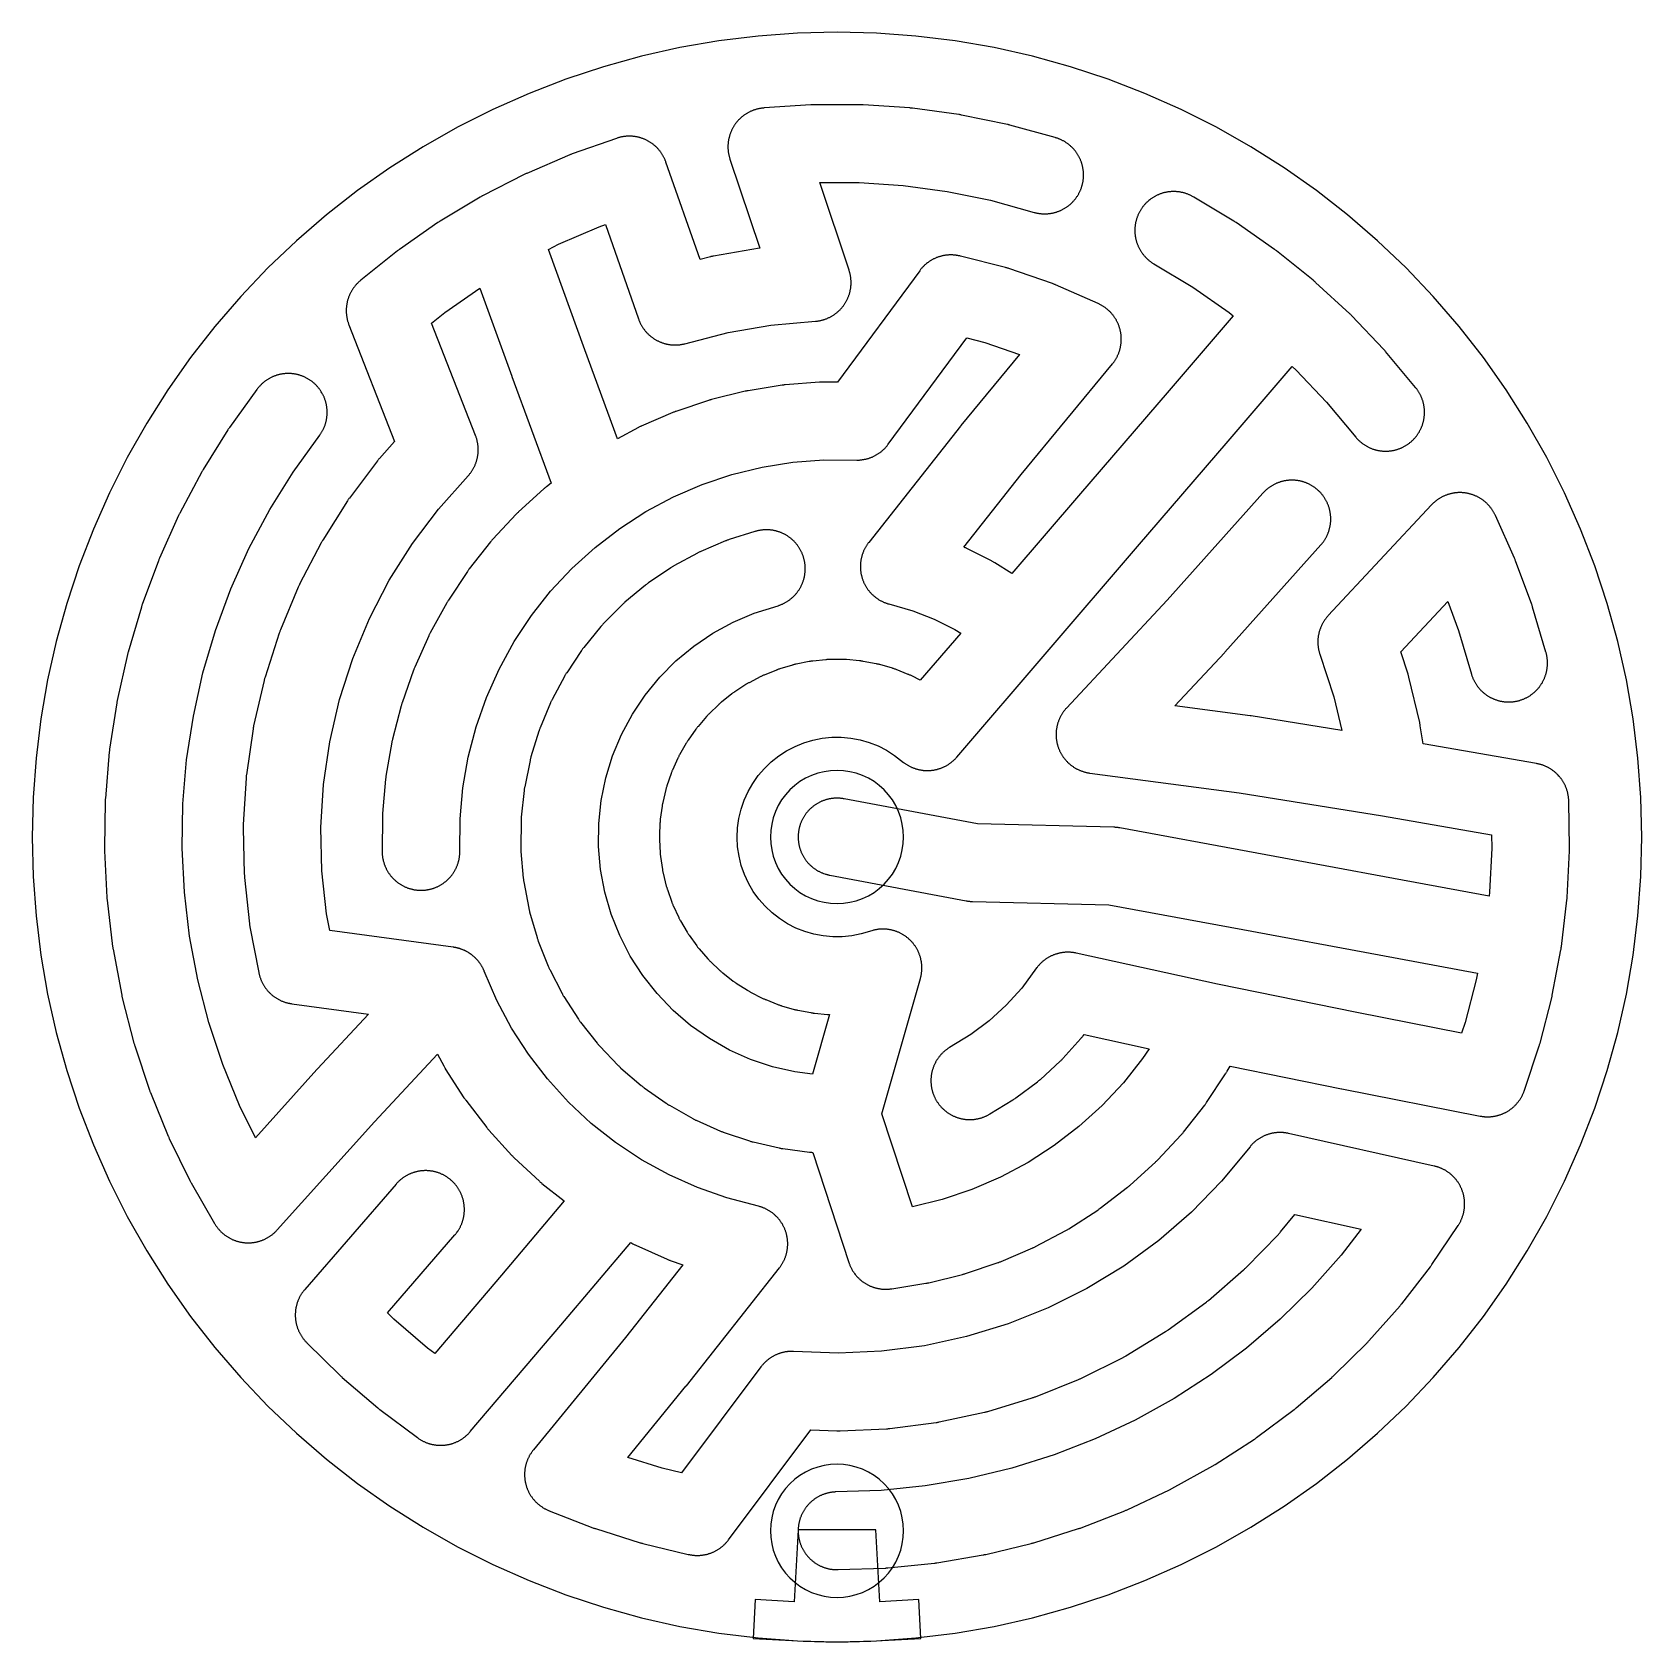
# Model space of a CAD drawing. Header units: millimetres. Extents: x -145 to 145, y -145 to 145.
import ezdxf

# ---------------------------------------------------------------- set-up
doc = ezdxf.new("R2010")
doc.units = ezdxf.units.MM
for name, color, linetype in [('BOUNDARY', 3, 'CONTINUOUS'), ('CORRIDORS', 1, 'CONTINUOUS'), ('WEDGE_CUT', 1, 'CONTINUOUS')]:
    doc.layers.add(name, color=color, linetype=linetype)

msp = doc.modelspace()

# ---------------------------------------------------------------- linework, layer by layer
at = {"layer": 'BOUNDARY'}
for points in [[(145, 0), (144.825, 7.115), (144.302, 14.212), (143.431, 21.276), (142.214, 28.288), (140.655, 35.232), (138.756, 42.091), (136.524, 48.849), (133.963, 55.489), (131.078, 61.995), (127.879, 68.353), (124.371, 74.545), (120.563, 80.558), (116.465, 86.376), (112.087, 91.987), (107.438, 97.376), (102.53, 102.53), (97.376, 107.438), (91.987, 112.087), (86.376, 116.465), (80.558, 120.563), (74.545, 124.371), (68.353, 127.879), (61.995, 131.078), (55.489, 133.963), (48.849, 136.524), (42.091, 138.756), (35.232, 140.655), (28.288, 142.214), (21.276, 143.431), (14.212, 144.302), (7.115, 144.825), (0, 145), (-7.115, 144.825), (-14.212, 144.302), (-21.276, 143.431), (-28.288, 142.214), (-35.232, 140.655), (-42.091, 138.756), (-48.849, 136.524), (-55.489, 133.963), (-61.995, 131.078), (-68.353, 127.879), (-74.545, 124.371), (-80.558, 120.563), (-86.376, 116.465), (-91.987, 112.087), (-97.376, 107.438), (-102.53, 102.53), (-107.438, 97.376), (-112.087, 91.987), (-116.465, 86.376), (-120.563, 80.558), (-124.371, 74.545), (-127.879, 68.353), (-131.078, 61.995), (-133.963, 55.489), (-136.524, 48.849), (-138.756, 42.091), (-140.655, 35.232), (-142.214, 28.288), (-143.431, 21.276), (-144.302, 14.212), (-144.825, 7.115), (-145, 0), (-144.825, -7.115), (-144.302, -14.212), (-143.431, -21.276), (-142.214, -28.288), (-140.655, -35.232), (-138.756, -42.091), (-136.524, -48.849), (-133.963, -55.489), (-131.078, -61.995), (-127.879, -68.353), (-124.371, -74.545), (-120.563, -80.558), (-116.465, -86.376), (-112.087, -91.987), (-107.438, -97.376), (-102.53, -102.53), (-97.376, -107.438), (-91.987, -112.087), (-86.376, -116.465), (-80.558, -120.563), (-74.545, -124.371), (-68.353, -127.879), (-61.995, -131.078), (-55.489, -133.963), (-48.849, -136.524), (-42.091, -138.756), (-35.232, -140.655), (-28.288, -142.214), (-21.276, -143.431), (-14.212, -144.302), (-7.115, -144.825), (0, -145), (7.115, -144.825), (14.212, -144.302), (21.276, -143.431), (28.288, -142.214), (35.232, -140.655), (42.091, -138.756), (48.849, -136.524), (55.489, -133.963), (61.995, -131.078), (68.353, -127.879), (74.545, -124.371), (80.558, -120.563), (86.376, -116.465), (91.987, -112.087), (97.376, -107.438), (102.53, -102.53), (107.438, -97.376), (112.087, -91.987), (116.465, -86.376), (120.563, -80.558), (124.371, -74.545), (127.879, -68.353), (131.078, -61.995), (133.963, -55.489), (136.524, -48.849), (138.756, -42.091), (140.655, -35.232), (142.214, -28.288), (143.431, -21.276), (144.302, -14.212), (144.825, -7.115)], [(12, 0), (11.942, 1.176), (11.769, 2.341), (11.483, 3.483), (11.087, 4.592), (10.583, 5.657), (9.978, 6.667), (9.276, 7.613), (8.485, 8.485), (7.613, 9.276), (6.667, 9.978), (5.657, 10.583), (4.592, 11.087), (3.483, 11.483), (2.341, 11.769), (1.176, 11.942), (0, 12), (-1.176, 11.942), (-2.341, 11.769), (-3.483, 11.483), (-4.592, 11.087), (-5.657, 10.583), (-6.667, 9.978), (-7.613, 9.276), (-8.485, 8.485), (-9.276, 7.613), (-9.978, 6.667), (-10.583, 5.657), (-11.087, 4.592), (-11.483, 3.483), (-11.769, 2.341), (-11.942, 1.176), (-12, 0), (-11.942, -1.176), (-11.769, -2.341), (-11.483, -3.483), (-11.087, -4.592), (-10.583, -5.657), (-9.978, -6.667), (-9.276, -7.613), (-8.485, -8.485), (-7.613, -9.276), (-6.667, -9.978), (-5.657, -10.583), (-4.592, -11.087), (-3.483, -11.483), (-2.341, -11.769), (-1.176, -11.942), (0, -12), (1.176, -11.942), (2.341, -11.769), (3.483, -11.483), (4.592, -11.087), (5.657, -10.583), (6.667, -9.978), (7.613, -9.276), (8.485, -8.485), (9.276, -7.613), (9.978, -6.667), (10.583, -5.657), (11.087, -4.592), (11.483, -3.483), (11.769, -2.341), (11.942, -1.176)], [(12, -125), (11.942, -123.824), (11.769, -122.659), (11.483, -121.517), (11.087, -120.408), (10.583, -119.343), (9.978, -118.333), (9.276, -117.387), (8.485, -116.515), (7.613, -115.724), (6.667, -115.022), (5.657, -114.417), (4.592, -113.913), (3.483, -113.517), (2.341, -113.231), (1.176, -113.058), (0, -113), (-1.176, -113.058), (-2.341, -113.231), (-3.483, -113.517), (-4.592, -113.913), (-5.657, -114.417), (-6.667, -115.022), (-7.613, -115.724), (-8.485, -116.515), (-9.276, -117.387), (-9.978, -118.333), (-10.583, -119.343), (-11.087, -120.408), (-11.483, -121.517), (-11.769, -122.659), (-11.942, -123.824), (-12, -125), (-11.942, -126.176), (-11.769, -127.341), (-11.483, -128.483), (-11.087, -129.592), (-10.583, -130.657), (-9.978, -131.667), (-9.276, -132.613), (-8.485, -133.485), (-7.613, -134.276), (-6.667, -134.978), (-5.657, -135.583), (-4.592, -136.087), (-3.483, -136.483), (-2.341, -136.769), (-1.176, -136.942), (0, -137), (1.176, -136.942), (2.341, -136.769), (3.483, -136.483), (4.592, -136.087), (5.657, -135.583), (6.667, -134.978), (7.613, -134.276), (8.485, -133.485), (9.276, -132.613), (9.978, -131.667), (10.583, -130.657), (11.087, -129.592), (11.483, -128.483), (11.769, -127.341), (11.942, -126.176)]]:
    msp.add_lwpolyline(points, close=True, dxfattribs=at)
at = {"layer": 'CORRIDORS'}
msp.add_lwpolyline([(-64.244, -22.889), (-64.311, -22.791), (-64.315, -22.786), (-64.347, -22.741), (-64.416, -22.645), (-64.423, -22.636), (-64.451, -22.598), (-64.521, -22.506), (-64.56, -22.457), (-64.579, -22.433), (-64.595, -22.413), (-64.67, -22.321), (-64.677, -22.313), (-64.71, -22.274), (-64.787, -22.184), (-64.858, -22.105), (-64.904, -22.054), (-64.985, -21.968), (-64.986, -21.967), (-65.028, -21.924), (-65.111, -21.839), (-65.128, -21.823), (-65.153, -21.798), (-65.238, -21.716), (-65.263, -21.693), (-65.282, -21.675), (-65.369, -21.595), (-65.457, -21.517), (-65.547, -21.44), (-65.581, -21.412), (-65.592, -21.403), (-65.684, -21.328), (-65.777, -21.255), (-65.804, -21.235), (-65.87, -21.185), (-65.889, -21.171), (-65.92, -21.148), (-66.016, -21.079), (-66.035, -21.066), (-66.062, -21.047), (-66.16, -20.98), (-66.259, -20.915), (-66.288, -20.897), (-66.306, -20.885), (-66.359, -20.852), (-66.41, -20.821), (-66.412, -20.82), (-66.513, -20.759), (-66.616, -20.7), (-66.719, -20.643), (-66.736, -20.634), (-66.769, -20.616), (-66.845, -20.577), (-66.874, -20.562), (-66.929, -20.534), (-66.95, -20.524), (-66.982, -20.508), (-67.001, -20.499), (-67.036, -20.482), (-67.064, -20.469), (-67.089, -20.457), (-67.109, -20.448), (-67.143, -20.432), (-67.163, -20.423), (-67.196, -20.408), (-67.215, -20.4), (-67.303, -20.361), (-67.412, -20.316), (-67.522, -20.272), (-67.544, -20.264), (-67.58, -20.25), (-67.691, -20.209), (-67.73, -20.196), (-67.746, -20.19), (-67.858, -20.152), (-67.88, -20.145), (-67.969, -20.116), (-68.014, -20.102), (-68.028, -20.098), (-68.05, -20.092), (-68.082, -20.082), (-68.124, -20.07), (-68.142, -20.065), (-68.154, -20.062), (-68.198, -20.049), (-68.312, -20.019), (-68.37, -20.005), (-68.425, -19.991), (-68.456, -19.984), (-68.485, -19.977), (-68.499, -19.974), (-68.542, -19.964), (-68.617, -19.949), (-68.656, -19.94), (-68.689, -19.934), (-68.717, -19.928), (-68.735, -19.925), (-68.774, -19.917), (-68.855, -19.903), (-68.889, -19.897), (-68.939, -19.889), (-68.961, -19.885), (-69.006, -19.878), (-69.029, -19.875), (-69.067, -19.869), (-69.142, -19.859), (-91.38, -16.84), (-91.96, -13.841), (-92.793, -6.093), (-92.975, 1.696), (-92.509, 9.463), (-91.394, 17.17), (-89.636, 24.768), (-87.253, 32.173), (-84.25, 39.376), (-80.664, 46.283), (-76.508, 52.868), (-71.816, 59.081), (-66.426, 65.1), (-66.347, 65.189), (-66.271, 65.279), (-66.196, 65.37), (-66.122, 65.463), (-66.05, 65.557), (-65.98, 65.652), (-65.911, 65.748), (-65.844, 65.845), (-65.778, 65.944), (-65.714, 66.044), (-65.652, 66.144), (-65.592, 66.246), (-65.533, 66.349), (-65.476, 66.452), (-65.421, 66.557), (-65.367, 66.663), (-65.316, 66.769), (-65.266, 66.877), (-65.218, 66.985), (-65.172, 67.094), (-65.128, 67.203), (-65.085, 67.314), (-65.045, 67.425), (-65.006, 67.537), (-64.969, 67.649), (-64.934, 67.762), (-64.901, 67.876), (-64.87, 67.99), (-64.841, 68.105), (-64.814, 68.22), (-64.789, 68.335), (-64.765, 68.451), (-64.744, 68.568), (-64.725, 68.685), (-64.707, 68.802), (-64.692, 68.919), (-64.679, 69.037), (-64.667, 69.154), (-64.658, 69.272), (-64.65, 69.39), (-64.645, 69.509), (-64.641, 69.627), (-64.64, 69.745), (-64.641, 69.863), (-64.643, 69.982), (-64.648, 70.1), (-64.654, 70.218), (-64.663, 70.336), (-64.673, 70.454), (-64.686, 70.572), (-64.701, 70.689), (-64.717, 70.806), (-64.736, 70.923), (-64.756, 71.04), (-64.779, 71.156), (-64.803, 71.272), (-64.829, 71.387), (-64.858, 71.502), (-64.888, 71.616), (-64.92, 71.73), (-64.954, 71.843), (-64.99, 71.956), (-65.028, 72.068), (-65.068, 72.18), (-65.119, 72.314), (-73.03, 92.593), (-70.635, 94.513), (-64.346, 98.89), (-58.614, 83.022), (-58.599, 82.982), (-51.519, 63.748), (-52.35, 63.11), (-52.443, 63.037), (-52.535, 62.963), (-52.626, 62.887), (-52.715, 62.809), (-52.795, 62.738), (-57.385, 58.57), (-57.472, 58.49), (-57.557, 58.408), (-57.641, 58.325), (-57.724, 58.24), (-57.796, 58.164), (-62.026, 53.632), (-62.106, 53.545), (-62.185, 53.457), (-62.262, 53.367), (-62.337, 53.276), (-62.403, 53.193), (-66.244, 48.327), (-66.317, 48.234), (-66.388, 48.139), (-66.457, 48.043), (-66.525, 47.946), (-66.585, 47.858), (-70.01, 42.691), (-70.074, 42.591), (-70.137, 42.491), (-70.198, 42.39), (-70.258, 42.287), (-70.31, 42.195), (-73.296, 36.762), (-73.352, 36.657), (-73.406, 36.552), (-73.459, 36.446), (-73.509, 36.339), (-73.552, 36.245), (-76.08, 30.585), (-76.128, 30.476), (-76.173, 30.367), (-76.217, 30.257), (-76.259, 30.146), (-76.295, 30.046), (-78.346, 24.196), (-78.384, 24.084), (-78.42, 23.971), (-78.455, 23.858), (-78.487, 23.744), (-78.515, 23.642), (-80.075, 17.643), (-80.103, 17.528), (-80.13, 17.413), (-80.155, 17.297), (-80.178, 17.181), (-80.197, 17.077), (-81.256, 10.969), (-81.275, 10.852), (-81.293, 10.735), (-81.308, 10.618), (-81.321, 10.5), (-81.331, 10.396), (-81.883, 4.222), (-81.893, 4.104), (-81.9, 3.986), (-81.906, 3.868), (-81.909, 3.75), (-81.911, 3.643), (-81.95, -2.556), (-81.95, -2.674), (-81.947, -2.793), (-81.943, -2.911), (-81.937, -3.029), (-81.929, -3.147), (-81.918, -3.265), (-81.906, -3.383), (-81.892, -3.5), (-81.876, -3.617), (-81.858, -3.734), (-81.837, -3.851), (-81.815, -3.967), (-81.791, -4.083), (-81.765, -4.198), (-81.737, -4.313), (-81.707, -4.428), (-81.675, -4.542), (-81.642, -4.655), (-81.606, -4.768), (-81.568, -4.88), (-81.529, -4.992), (-81.487, -5.102), (-81.444, -5.213), (-81.399, -5.322), (-81.352, -5.431), (-81.303, -5.538), (-81.253, -5.645), (-81.2, -5.751), (-81.146, -5.857), (-81.09, -5.961), (-81.033, -6.064), (-80.973, -6.167), (-80.912, -6.268), (-80.849, -6.368), (-80.785, -6.467), (-80.719, -6.565), (-80.651, -6.662), (-80.581, -6.758), (-80.51, -6.853), (-80.437, -6.946), (-80.363, -7.038), (-80.287, -7.129), (-80.21, -7.219), (-80.131, -7.307), (-80.051, -7.394), (-79.969, -7.479), (-79.886, -7.563), (-79.801, -7.646), (-79.715, -7.727), (-79.628, -7.807), (-79.539, -7.886), (-79.449, -7.962), (-79.358, -8.038), (-79.266, -8.111), (-79.172, -8.184), (-79.077, -8.254), (-78.981, -8.323), (-78.883, -8.39), (-78.785, -8.456), (-78.685, -8.52), (-78.585, -8.582), (-78.483, -8.643), (-78.381, -8.702), (-78.277, -8.759), (-78.172, -8.814), (-78.067, -8.868), (-77.961, -8.92), (-77.853, -8.97), (-77.745, -9.018), (-77.636, -9.064), (-77.527, -9.109), (-77.416, -9.151), (-77.305, -9.192), (-77.193, -9.231), (-77.081, -9.268), (-76.968, -9.303), (-76.855, -9.336), (-76.74, -9.367), (-76.626, -9.396), (-76.511, -9.424), (-76.395, -9.449), (-76.279, -9.473), (-76.163, -9.494), (-76.046, -9.514), (-75.929, -9.531), (-75.812, -9.547), (-75.694, -9.56), (-75.576, -9.572), (-75.459, -9.582), (-75.34, -9.589), (-75.222, -9.595), (-75.104, -9.598), (-74.986, -9.6), (-74.867, -9.6), (-74.749, -9.597), (-74.631, -9.593), (-74.513, -9.586), (-74.395, -9.578), (-74.277, -9.568), (-74.159, -9.555), (-74.042, -9.541), (-73.924, -9.524), (-73.808, -9.506), (-73.691, -9.486), (-73.575, -9.464), (-73.459, -9.439), (-73.344, -9.413), (-73.229, -9.385), (-73.114, -9.355), (-73, -9.323), (-72.887, -9.289), (-72.774, -9.253), (-72.662, -9.216), (-72.551, -9.176), (-72.44, -9.134), (-72.33, -9.091), (-72.22, -9.046), (-72.112, -8.999), (-72.004, -8.95), (-71.897, -8.899), (-71.791, -8.847), (-71.686, -8.792), (-71.582, -8.736), (-71.479, -8.679), (-71.376, -8.619), (-71.275, -8.558), (-71.175, -8.495), (-71.076, -8.43), (-70.978, -8.364), (-70.881, -8.296), (-70.785, -8.226), (-70.691, -8.155), (-70.597, -8.082), (-70.505, -8.008), (-70.415, -7.932), (-70.325, -7.855), (-70.237, -7.776), (-70.15, -7.695), (-70.065, -7.613), (-69.981, -7.53), (-69.898, -7.445), (-69.817, -7.359), (-69.737, -7.272), (-69.659, -7.183), (-69.582, -7.093), (-69.507, -7.002), (-69.433, -6.909), (-69.361, -6.815), (-69.291, -6.72), (-69.222, -6.624), (-69.155, -6.527), (-69.089, -6.428), (-68.963, -6.228), (-68.903, -6.126), (-68.844, -6.023), (-68.787, -5.92), (-68.732, -5.815), (-68.679, -5.709), (-68.627, -5.603), (-68.577, -5.496), (-68.529, -5.388), (-68.483, -5.279), (-68.438, -5.169), (-68.396, -5.058), (-68.355, -4.947), (-68.317, -4.836), (-68.28, -4.723), (-68.245, -4.61), (-68.212, -4.496), (-68.181, -4.382), (-68.152, -4.268), (-68.124, -4.152), (-68.099, -4.037), (-68.076, -3.921), (-68.054, -3.804), (-68.035, -3.688), (-68.018, -3.571), (-68.002, -3.453), (-67.989, -3.336), (-67.977, -3.218), (-67.968, -3.1), (-67.96, -2.982), (-67.955, -2.864), (-67.952, -2.746), (-67.95, -2.644), (-67.913, 3.269), (-67.413, 8.86), (-66.453, 14.394), (-65.037, 19.839), (-63.177, 25.146), (-60.892, 30.262), (-58.18, 35.197), (-55.068, 39.891), (-51.594, 44.292), (-47.763, 48.397), (-43.6, 52.177), (-39.132, 55.605), (-34.42, 58.637), (-29.446, 61.286), (-24.295, 63.504), (-18.971, 65.291), (-13.507, 66.636), (-7.963, 67.523), (-2.356, 67.949), (3.554, 67.91), (3.672, 67.91), (3.79, 67.913), (3.909, 67.917), (4.027, 67.923), (4.145, 67.931), (4.263, 67.941), (4.38, 67.954), (4.498, 67.968), (4.615, 67.984), (4.732, 68.002), (4.849, 68.022), (4.965, 68.044), (5.081, 68.068), (5.196, 68.094), (5.311, 68.122), (5.426, 68.152), (5.539, 68.184), (5.653, 68.218), (5.766, 68.253), (5.878, 68.291), (5.989, 68.33), (6.1, 68.372), (6.21, 68.415), (6.32, 68.46), (6.429, 68.507), (6.536, 68.556), (6.643, 68.606), (6.749, 68.659), (6.855, 68.713), (6.959, 68.769), (7.062, 68.826), (7.165, 68.886), (7.266, 68.947), (7.366, 69.009), (7.465, 69.074), (7.563, 69.14), (7.66, 69.208), (7.756, 69.277), (7.851, 69.348), (7.944, 69.421), (8.036, 69.495), (8.127, 69.571), (8.217, 69.648), (8.305, 69.727), (8.392, 69.807), (8.478, 69.889), (8.562, 69.972), (8.645, 70.057), (8.726, 70.143), (8.806, 70.23), (8.884, 70.319), (8.961, 70.409), (9.036, 70.5), (9.11, 70.593), (9.182, 70.686), (9.234, 70.756), (23.37, 89.926), (26.638, 89.096), (32.881, 86.941), (22.329, 74.143), (22.232, 74.023), (5.712, 53.063), (5.64, 52.97), (5.569, 52.875), (5.5, 52.779), (5.432, 52.682), (5.366, 52.584), (5.302, 52.484), (5.239, 52.384), (5.178, 52.282), (5.119, 52.18), (5.062, 52.076), (5.006, 51.972), (4.952, 51.867), (4.9, 51.761), (4.85, 51.653), (4.801, 51.546), (4.755, 51.437), (4.71, 51.327), (4.667, 51.217), (4.626, 51.106), (4.586, 50.994), (4.549, 50.882), (4.514, 50.769), (4.48, 50.656), (4.449, 50.542), (4.419, 50.427), (4.391, 50.312), (4.365, 50.197), (4.342, 50.081), (4.32, 49.965), (4.3, 49.848), (4.282, 49.731), (4.266, 49.614), (4.252, 49.496), (4.24, 49.379), (4.23, 49.261), (4.222, 49.143), (4.216, 49.024), (4.212, 48.906), (4.21, 48.788), (4.21, 48.67), (4.212, 48.551), (4.216, 48.433), (4.222, 48.315), (4.23, 48.197), (4.24, 48.079), (4.252, 47.961), (4.266, 47.844), (4.282, 47.726), (4.3, 47.609), (4.32, 47.493), (4.342, 47.377), (4.366, 47.261), (4.392, 47.145), (4.42, 47.03), (4.449, 46.916), (4.481, 46.802), (4.514, 46.688), (4.55, 46.575), (4.587, 46.463), (4.627, 46.351), (4.668, 46.24), (4.711, 46.13), (4.756, 46.021), (4.802, 45.912), (4.851, 45.804), (4.901, 45.697), (4.953, 45.591), (5.007, 45.486), (5.063, 45.381), (5.12, 45.278), (5.18, 45.175), (5.241, 45.074), (5.303, 44.974), (5.368, 44.874), (5.434, 44.776), (5.501, 44.679), (5.571, 44.583), (5.641, 44.488), (5.714, 44.395), (5.788, 44.303), (5.864, 44.212), (5.941, 44.122), (6.019, 44.033), (6.1, 43.946), (6.181, 43.861), (6.264, 43.776), (6.349, 43.693), (6.434, 43.612), (6.522, 43.532), (6.61, 43.454), (6.7, 43.377), (6.791, 43.301), (6.883, 43.227), (6.977, 43.155), (7.072, 43.084), (7.168, 43.015), (7.265, 42.947), (7.363, 42.882), (7.463, 42.817), (7.563, 42.755), (7.665, 42.694), (7.767, 42.635), (7.871, 42.578), (7.975, 42.522), (8.081, 42.468), (8.187, 42.416), (8.294, 42.366), (8.402, 42.318), (8.511, 42.271), (8.62, 42.227), (8.731, 42.184), (8.842, 42.143), (8.953, 42.104), (9.066, 42.066), (9.179, 42.031), (9.313, 41.992), (13.634, 40.776), (17.508, 39.268), (21.216, 37.395), (22.291, 36.714), (15.009, 28.234), (13.456, 29.026), (13.35, 29.079), (13.243, 29.13), (13.136, 29.179), (13.027, 29.227), (12.918, 29.272), (12.848, 29.3), (10.636, 30.174), (10.526, 30.217), (10.415, 30.257), (10.303, 30.296), (10.191, 30.333), (10.078, 30.368), (10.006, 30.389), (7.72, 31.049), (7.606, 31.081), (7.491, 31.111), (7.376, 31.139), (7.261, 31.165), (7.145, 31.189), (7.073, 31.203), (4.735, 31.643), (4.618, 31.664), (4.501, 31.683), (4.384, 31.7), (4.267, 31.715), (4.149, 31.728), (4.072, 31.735), (1.702, 31.95), (1.585, 31.96), (1.466, 31.968), (1.348, 31.973), (1.23, 31.977), (1.112, 31.979), (1.038, 31.979), (-1.341, 31.968), (-1.46, 31.966), (-1.578, 31.963), (-1.696, 31.957), (-1.814, 31.95), (-1.932, 31.94), (-2.003, 31.933), (-4.37, 31.697), (-4.488, 31.685), (-4.606, 31.67), (-4.723, 31.653), (-4.839, 31.635), (-4.956, 31.614), (-5.032, 31.599), (-7.366, 31.138), (-7.482, 31.114), (-7.598, 31.089), (-7.713, 31.061), (-7.827, 31.031), (-7.941, 30.999), (-8.013, 30.978), (-10.293, 30.297), (-10.406, 30.262), (-10.519, 30.226), (-10.631, 30.187), (-10.742, 30.147), (-10.852, 30.104), (-10.924, 30.076), (-13.128, 29.181), (-13.237, 29.135), (-13.345, 29.088), (-13.453, 29.039), (-13.56, 28.988), (-13.666, 28.935), (-13.731, 28.902), (-15.84, 27.802), (-15.945, 27.746), (-16.048, 27.689), (-16.151, 27.629), (-16.252, 27.569), (-16.353, 27.506), (-16.416, 27.465), (-18.411, 26.169), (-18.51, 26.104), (-18.608, 26.037), (-18.704, 25.968), (-18.799, 25.898), (-18.893, 25.826), (-18.95, 25.781), (-20.813, 24.302), (-20.905, 24.228), (-20.996, 24.152), (-21.086, 24.075), (-21.174, 23.996), (-21.261, 23.915), (-21.316, 23.863), (-23.03, 22.213), (-23.114, 22.13), (-23.197, 22.046), (-23.279, 21.96), (-23.359, 21.873), (-23.438, 21.785), (-23.487, 21.729), (-25.036, 19.924), (-25.112, 19.833), (-25.187, 19.742), (-25.26, 19.649), (-25.332, 19.554), (-25.402, 19.459), (-25.444, 19.399), (-26.815, 17.455), (-26.883, 17.358), (-26.949, 17.26), (-27.013, 17.16), (-27.075, 17.06), (-27.136, 16.958), (-27.173, 16.893), (-28.353, 14.827), (-28.411, 14.723), (-28.467, 14.619), (-28.522, 14.514), (-28.574, 14.408), (-28.625, 14.301), (-28.656, 14.232), (-29.634, 12.063), (-29.682, 11.955), (-29.728, 11.846), (-29.772, 11.736), (-29.814, 11.626), (-29.854, 11.514), (-29.879, 11.443), (-30.646, 9.191), (-30.683, 9.078), (-30.719, 8.966), (-30.752, 8.852), (-30.784, 8.738), (-30.813, 8.623), (-30.83, 8.553), (-31.38, 6.239), (-31.407, 6.123), (-31.431, 6.008), (-31.454, 5.891), (-31.474, 5.775), (-31.493, 5.658), (-31.503, 5.585), (-31.831, 3.228), (-31.847, 3.11), (-31.86, 2.993), (-31.871, 2.875), (-31.881, 2.757), (-31.888, 2.639), (-31.892, 2.563), (-31.994, 0.186), (-31.998, 0.068), (-32, -0.05), (-32, -0.169), (-31.998, -0.287), (-31.994, -0.405), (-31.99, -0.482), (-31.865, -2.859), (-31.858, -2.977), (-31.849, -3.095), (-31.838, -3.212), (-31.825, -3.33), (-31.809, -3.447), (-31.799, -3.518), (-31.45, -5.871), (-31.432, -5.988), (-31.412, -6.104), (-31.389, -6.221), (-31.365, -6.336), (-31.339, -6.452), (-31.321, -6.527), (-30.749, -8.837), (-30.719, -8.951), (-30.688, -9.065), (-30.655, -9.179), (-30.62, -9.292), (-30.583, -9.404), (-30.558, -9.475), (-29.769, -11.72), (-29.729, -11.831), (-29.687, -11.942), (-29.643, -12.052), (-29.597, -12.161), (-29.55, -12.269), (-29.518, -12.337), (-28.519, -14.497), (-28.469, -14.604), (-28.416, -14.711), (-28.362, -14.816), (-28.306, -14.92), (-28.249, -15.023), (-28.212, -15.087), (-27.013, -17.142), (-26.953, -17.243), (-26.89, -17.344), (-26.827, -17.444), (-26.761, -17.542), (-26.694, -17.639), (-26.648, -17.704), (-25.258, -19.635), (-25.188, -19.73), (-25.117, -19.824), (-25.044, -19.917), (-24.969, -20.009), (-24.893, -20.099), (-24.845, -20.154), (-23.278, -21.945), (-23.2, -22.034), (-23.119, -22.121), (-23.038, -22.206), (-22.955, -22.291), (-22.87, -22.374), (-22.817, -22.425), (-21.087, -24.059), (-21, -24.139), (-20.912, -24.218), (-20.822, -24.296), (-20.732, -24.372), (-20.64, -24.447), (-20.581, -24.492), (-18.704, -25.954), (-18.61, -26.026), (-18.515, -26.097), (-18.419, -26.165), (-18.322, -26.232), (-18.223, -26.298), (-18.161, -26.338), (-16.154, -27.615), (-16.053, -27.678), (-15.952, -27.739), (-15.85, -27.798), (-15.746, -27.855), (-15.642, -27.911), (-15.576, -27.945), (-13.456, -29.026), (-13.35, -29.079), (-13.243, -29.13), (-13.136, -29.179), (-13.027, -29.227), (-12.918, -29.272), (-12.848, -29.3), (-10.636, -30.174), (-10.526, -30.217), (-10.415, -30.257), (-10.303, -30.296), (-10.191, -30.333), (-10.078, -30.368), (-10.006, -30.389), (-7.72, -31.049), (-7.606, -31.081), (-7.491, -31.111), (-7.376, -31.139), (-7.261, -31.165), (-7.145, -31.189), (-7.073, -31.203), (-4.735, -31.643), (-4.618, -31.664), (-4.501, -31.683), (-4.384, -31.7), (-4.267, -31.715), (-4.149, -31.728), (-4.072, -31.735), (-1.702, -31.95), (-1.585, -31.96), (-1.466, -31.968), (-1.372, -31.972), (-4.431, -42.723), (-7.604, -42.311), (-11.643, -41.383), (-15.591, -40.063), (-19.377, -38.376), (-23.001, -36.321), (-26.389, -33.938), (-29.543, -31.231), (-32.426, -28.225), (-34.995, -24.97), (-37.241, -21.479), (-39.146, -17.776), (-40.677, -13.923), (-41.834, -9.924), (-42.596, -5.851), (-42.961, -1.713), (-42.924, 2.449), (-42.489, 6.567), (-41.653, 10.643), (-40.43, 14.616), (-38.83, 18.453), (-36.871, 22.109), (-34.567, 25.561), (-31.938, 28.779), (-29.01, 31.728), (-25.815, 34.377), (-22.369, 36.711), (-18.725, 38.697), (-14.9, 40.323), (-10.615, 41.674), (-10.503, 41.71), (-10.391, 41.749), (-10.28, 41.789), (-10.169, 41.831), (-10.059, 41.875), (-9.95, 41.921), (-9.842, 41.969), (-9.735, 42.019), (-9.628, 42.07), (-9.522, 42.123), (-9.417, 42.178), (-9.314, 42.235), (-9.211, 42.293), (-9.109, 42.353), (-9.008, 42.415), (-8.908, 42.479), (-8.81, 42.544), (-8.712, 42.611), (-8.616, 42.68), (-8.52, 42.75), (-8.426, 42.822), (-8.333, 42.895), (-8.242, 42.97), (-8.152, 43.046), (-8.063, 43.124), (-7.975, 43.204), (-7.889, 43.285), (-7.804, 43.367), (-7.72, 43.451), (-7.638, 43.536), (-7.557, 43.623), (-7.478, 43.711), (-7.401, 43.8), (-7.324, 43.89), (-7.25, 43.982), (-7.177, 44.075), (-7.105, 44.17), (-7.035, 44.265), (-6.967, 44.362), (-6.901, 44.46), (-6.836, 44.559), (-6.772, 44.659), (-6.711, 44.76), (-6.651, 44.862), (-6.593, 44.965), (-6.537, 45.069), (-6.482, 45.174), (-6.429, 45.28), (-6.378, 45.386), (-6.329, 45.494), (-6.282, 45.603), (-6.236, 45.712), (-6.193, 45.822), (-6.151, 45.932), (-6.111, 46.044), (-6.073, 46.156), (-6.037, 46.268), (-6.002, 46.382), (-5.97, 46.496), (-5.94, 46.61), (-5.911, 46.725), (-5.885, 46.84), (-5.86, 46.956), (-5.838, 47.072), (-5.817, 47.188), (-5.798, 47.305), (-5.782, 47.422), (-5.767, 47.54), (-5.754, 47.658), (-5.744, 47.775), (-5.735, 47.893), (-5.728, 48.011), (-5.723, 48.13), (-5.721, 48.248), (-5.72, 48.366), (-5.721, 48.485), (-5.725, 48.603), (-5.73, 48.721), (-5.737, 48.839), (-5.746, 48.957), (-5.758, 49.075), (-5.771, 49.193), (-5.786, 49.31), (-5.803, 49.427), (-5.823, 49.544), (-5.844, 49.66), (-5.867, 49.776), (-5.892, 49.892), (-5.919, 50.007), (-5.948, 50.122), (-5.979, 50.236), (-6.012, 50.35), (-6.046, 50.463), (-6.083, 50.575), (-6.122, 50.687), (-6.162, 50.798), (-6.204, 50.909), (-6.249, 51.018), (-6.295, 51.127), (-6.342, 51.236), (-6.392, 51.343), (-6.444, 51.45), (-6.497, 51.555), (-6.552, 51.66), (-6.609, 51.764), (-6.667, 51.867), (-6.728, 51.968), (-6.79, 52.069), (-6.853, 52.169), (-6.919, 52.267), (-6.986, 52.365), (-7.055, 52.461), (-7.125, 52.556), (-7.197, 52.65), (-7.27, 52.743), (-7.345, 52.835), (-7.422, 52.925), (-7.5, 53.014), (-7.579, 53.101), (-7.66, 53.188), (-7.743, 53.272), (-7.827, 53.356), (-7.912, 53.438), (-7.999, 53.518), (-8.087, 53.597), (-8.176, 53.675), (-8.267, 53.751), (-8.359, 53.825), (-8.452, 53.898), (-8.546, 53.97), (-8.642, 54.039), (-8.739, 54.108), (-8.837, 54.174), (-8.936, 54.239), (-9.036, 54.302), (-9.137, 54.363), (-9.239, 54.423), (-9.342, 54.481), (-9.446, 54.537), (-9.551, 54.592), (-9.657, 54.644), (-9.764, 54.695), (-9.872, 54.744), (-9.98, 54.792), (-10.089, 54.837), (-10.2, 54.88), (-10.31, 54.922), (-10.422, 54.962), (-10.534, 55), (-10.646, 55.036), (-10.76, 55.07), (-10.874, 55.102), (-10.988, 55.132), (-11.103, 55.161), (-11.218, 55.187), (-11.334, 55.211), (-11.45, 55.234), (-11.567, 55.254), (-11.684, 55.273), (-11.801, 55.289), (-11.918, 55.304), (-12.036, 55.316), (-12.154, 55.327), (-12.272, 55.336), (-12.39, 55.342), (-12.508, 55.347), (-12.626, 55.349), (-12.745, 55.35), (-12.863, 55.349), (-12.981, 55.345), (-13.099, 55.34), (-13.218, 55.332), (-13.335, 55.323), (-13.453, 55.311), (-13.571, 55.298), (-13.688, 55.283), (-13.805, 55.265), (-13.922, 55.246), (-14.038, 55.225), (-14.154, 55.201), (-14.27, 55.176), (-14.385, 55.149), (-14.5, 55.12), (-14.614, 55.089), (-14.728, 55.056), (-14.825, 55.026), (-19.434, 53.573), (-19.546, 53.537), (-19.658, 53.498), (-19.769, 53.458), (-19.88, 53.416), (-19.99, 53.372), (-20.068, 53.339), (-24.515, 51.448), (-24.624, 51.401), (-24.731, 51.352), (-24.838, 51.301), (-24.944, 51.248), (-25.049, 51.194), (-25.125, 51.153), (-29.368, 48.841), (-29.472, 48.783), (-29.574, 48.724), (-29.676, 48.663), (-29.776, 48.6), (-29.875, 48.536), (-29.945, 48.49), (-33.946, 45.78), (-34.043, 45.712), (-34.139, 45.644), (-34.234, 45.573), (-34.328, 45.501), (-34.421, 45.428), (-34.488, 45.373), (-38.208, 42.289), (-38.298, 42.213), (-38.387, 42.135), (-38.475, 42.056), (-38.561, 41.975), (-38.647, 41.893), (-38.708, 41.832), (-42.111, 38.404), (-42.193, 38.319), (-42.275, 38.233), (-42.433, 38.057), (-42.509, 37.967), (-42.564, 37.901), (-45.62, 34.161), (-45.694, 34.069), (-45.766, 33.975), (-45.837, 33.881), (-45.906, 33.785), (-45.974, 33.688), (-46.021, 33.618), (-48.702, 29.601), (-48.767, 29.502), (-48.83, 29.402), (-48.892, 29.301), (-48.952, 29.199), (-49.01, 29.096), (-49.05, 29.021), (-51.331, 24.764), (-51.386, 24.659), (-51.439, 24.554), (-51.491, 24.447), (-51.54, 24.34), (-51.588, 24.231), (-51.622, 24.152), (-53.481, 19.694), (-53.525, 19.585), (-53.568, 19.474), (-53.609, 19.363), (-53.648, 19.252), (-53.685, 19.139), (-53.71, 19.06), (-55.132, 14.442), (-55.166, 14.329), (-55.198, 14.215), (-55.228, 14.1), (-55.256, 13.985), (-55.282, 13.87), (-55.299, 13.789), (-56.27, 9.056), (-56.293, 8.94), (-56.314, 8.823), (-56.333, 8.706), (-56.35, 8.589), (-56.364, 8.472), (-56.374, 8.385), (-56.882, 3.58), (-56.894, 3.462), (-56.903, 3.344), (-56.911, 3.226), (-56.916, 3.108), (-56.919, 2.99), (-56.921, 2.906), (-56.964, -1.925), (-56.964, -2.043), (-56.962, -2.161), (-56.958, -2.28), (-56.952, -2.398), (-56.944, -2.516), (-56.937, -2.601), (-56.513, -7.414), (-56.502, -7.532), (-56.488, -7.65), (-56.473, -7.767), (-56.456, -7.884), (-56.436, -8.001), (-56.42, -8.088), (-55.531, -12.837), (-55.509, -12.953), (-55.484, -13.069), (-55.457, -13.184), (-55.429, -13.299), (-55.398, -13.413), (-55.375, -13.495), (-54.032, -18.136), (-53.998, -18.249), (-53.963, -18.362), (-53.925, -18.474), (-53.885, -18.586), (-53.844, -18.696), (-53.813, -18.775), (-52.029, -23.265), (-51.985, -23.374), (-51.938, -23.483), (-51.89, -23.591), (-51.84, -23.698), (-51.788, -23.805), (-51.749, -23.882), (-49.539, -28.179), (-49.484, -28.283), (-49.427, -28.387), (-49.369, -28.49), (-49.308, -28.592), (-49.246, -28.693), (-49.201, -28.764), (-46.587, -32.827), (-46.522, -32.926), (-46.456, -33.024), (-46.387, -33.121), (-46.318, -33.216), (-46.246, -33.311), (-46.195, -33.376), (-43.202, -37.169), (-43.128, -37.261), (-43.053, -37.352), (-42.975, -37.442), (-42.897, -37.531), (-42.817, -37.618), (-42.759, -37.679), (-39.414, -41.166), (-39.331, -41.251), (-39.247, -41.334), (-39.161, -41.416), (-39.075, -41.496), (-38.986, -41.575), (-38.921, -41.632), (-35.254, -44.779), (-35.163, -44.855), (-35.072, -44.93), (-34.979, -45.003), (-34.884, -45.075), (-34.789, -45.145), (-34.721, -45.193), (-30.769, -47.972), (-30.672, -48.039), (-30.574, -48.105), (-30.474, -48.169), (-30.373, -48.231), (-30.272, -48.291), (-30.197, -48.335), (-25.994, -50.719), (-25.89, -50.776), (-25.786, -50.832), (-25.681, -50.886), (-25.574, -50.938), (-25.467, -50.989), (-25.389, -51.024), (-20.977, -52.99), (-20.869, -53.037), (-20.759, -53.083), (-20.649, -53.126), (-20.539, -53.168), (-20.427, -53.208), (-20.348, -53.235), (-15.766, -54.767), (-15.653, -54.803), (-15.54, -54.838), (-15.426, -54.871), (-15.312, -54.902), (-15.197, -54.93), (-15.114, -54.95), (-10.406, -56.032), (-10.29, -56.058), (-10.174, -56.081), (-10.058, -56.103), (-9.941, -56.122), (-9.824, -56.14), (-9.739, -56.152), (-4.949, -56.774), (-4.832, -56.788), (-4.714, -56.8), (-4.596, -56.81), (-4.478, -56.819), (-4.36, -56.825), (-4.351, -56.825), (2.126, -76.654), (2.164, -76.766), (2.203, -76.877), (2.245, -76.988), (2.288, -77.098), (2.333, -77.208), (2.38, -77.316), (2.429, -77.424), (2.48, -77.531), (2.532, -77.637), (2.587, -77.742), (2.643, -77.846), (2.7, -77.949), (2.76, -78.052), (2.821, -78.153), (2.884, -78.253), (2.949, -78.352), (3.015, -78.45), (3.083, -78.547), (3.152, -78.643), (3.296, -78.831), (3.371, -78.923), (3.446, -79.014), (3.524, -79.103), (3.603, -79.191), (3.683, -79.278), (3.765, -79.364), (3.848, -79.448), (3.933, -79.53), (4.019, -79.612), (4.106, -79.691), (4.195, -79.77), (4.285, -79.846), (4.377, -79.921), (4.469, -79.995), (4.563, -80.067), (4.658, -80.138), (4.754, -80.207), (4.852, -80.274), (4.95, -80.339), (5.05, -80.403), (5.15, -80.465), (5.252, -80.526), (5.355, -80.585), (5.458, -80.642), (5.563, -80.697), (5.669, -80.75), (5.775, -80.802), (5.882, -80.852), (5.99, -80.9), (6.099, -80.946), (6.209, -80.991), (6.319, -81.033), (6.43, -81.074), (6.542, -81.113), (6.655, -81.15), (6.768, -81.185), (6.881, -81.218), (6.995, -81.249), (7.11, -81.278), (7.225, -81.305), (7.341, -81.33), (7.457, -81.354), (7.573, -81.375), (7.69, -81.395), (7.807, -81.412), (7.924, -81.428), (8.042, -81.441), (8.16, -81.452), (8.278, -81.462), (8.396, -81.469), (8.514, -81.475), (8.632, -81.478), (8.75, -81.48), (8.869, -81.479), (8.987, -81.477), (9.105, -81.472), (9.223, -81.466), (9.341, -81.457), (9.459, -81.447), (9.577, -81.434), (9.694, -81.42), (9.812, -81.404), (9.884, -81.392), (16.005, -80.414), (16.122, -80.395), (16.238, -80.373), (16.354, -80.349), (16.47, -80.324), (16.572, -80.3), (22.591, -78.82), (22.706, -78.79), (22.82, -78.759), (22.934, -78.726), (23.047, -78.691), (23.147, -78.658), (29.023, -76.686), (29.135, -76.648), (29.246, -76.607), (29.357, -76.565), (29.466, -76.521), (29.563, -76.48), (35.257, -74.03), (35.365, -73.982), (35.472, -73.933), (35.579, -73.882), (35.685, -73.828), (35.779, -73.779), (41.251, -70.866), (41.355, -70.81), (41.458, -70.751), (41.56, -70.691), (41.661, -70.63), (41.752, -70.572), (46.964, -67.216), (47.063, -67.152), (47.16, -67.085), (47.257, -67.017), (47.353, -66.947), (47.436, -66.884), (52.353, -63.11), (52.446, -63.037), (52.538, -62.963), (52.629, -62.887), (52.718, -62.809), (52.797, -62.739), (57.386, -58.572), (57.473, -58.492), (57.558, -58.41), (57.642, -58.327), (57.725, -58.243), (57.798, -58.165), (62.027, -53.632), (62.107, -53.545), (62.186, -53.456), (62.263, -53.367), (62.338, -53.275), (62.404, -53.193), (66.244, -48.326), (66.317, -48.232), (66.388, -48.138), (66.457, -48.042), (66.525, -47.945), (66.584, -47.858), (70.009, -42.691), (70.073, -42.591), (70.136, -42.491), (70.197, -42.39), (70.257, -42.287), (70.309, -42.195), (70.814, -41.277), (90.895, -45.36), (90.937, -45.368), (115.867, -50.278), (115.984, -50.3), (116.1, -50.32), (116.217, -50.338), (116.334, -50.354), (116.452, -50.368), (116.57, -50.38), (116.688, -50.39), (116.806, -50.398), (116.924, -50.404), (117.042, -50.408), (117.16, -50.41), (117.279, -50.41), (117.397, -50.408), (117.515, -50.404), (117.633, -50.398), (117.751, -50.39), (117.869, -50.38), (117.987, -50.368), (118.105, -50.354), (118.222, -50.338), (118.339, -50.32), (118.455, -50.3), (118.572, -50.278), (118.688, -50.254), (118.803, -50.229), (118.918, -50.201), (119.033, -50.171), (119.147, -50.14), (119.26, -50.106), (119.373, -50.071), (119.485, -50.033), (119.597, -49.994), (119.708, -49.953), (119.818, -49.91), (119.928, -49.865), (120.036, -49.818), (120.144, -49.77), (120.251, -49.72), (120.357, -49.668), (120.463, -49.614), (120.567, -49.558), (120.671, -49.5), (120.773, -49.441), (120.874, -49.38), (120.975, -49.318), (121.074, -49.253), (121.172, -49.187), (121.269, -49.12), (121.365, -49.051), (121.46, -48.98), (121.554, -48.907), (121.646, -48.833), (121.737, -48.758), (121.827, -48.68), (121.915, -48.602), (122.002, -48.522), (122.088, -48.44), (122.172, -48.357), (122.255, -48.273), (122.337, -48.187), (122.417, -48.1), (122.495, -48.011), (122.572, -47.921), (122.648, -47.83), (122.722, -47.738), (122.794, -47.644), (122.865, -47.55), (122.934, -47.454), (123.002, -47.356), (123.067, -47.258), (123.132, -47.159), (123.194, -47.058), (123.255, -46.957), (123.314, -46.854), (123.371, -46.751), (123.427, -46.646), (123.481, -46.541), (123.533, -46.435), (123.583, -46.328), (123.631, -46.22), (123.678, -46.111), (123.723, -46.001), (123.766, -45.891), (123.807, -45.78), (123.863, -45.618), (126.526, -37.607), (126.562, -37.495), (126.596, -37.381), (126.629, -37.268), (126.659, -37.154), (128.776, -28.982), (128.805, -28.868), (128.832, -28.752), (128.857, -28.637), (128.879, -28.52), (130.422, -20.315), (130.443, -20.207), (130.463, -20.09), (130.482, -19.977), (130.482, -19.973), (130.499, -19.856), (130.509, -19.768), (130.511, -19.756), (131.507, -11.371), (131.52, -11.253), (131.531, -11.135), (131.54, -11.017), (131.547, -10.899), (131.974, -2.466), (131.979, -2.348), (131.982, -2.229), (131.983, -2.111), (131.982, -1.993), (131.839, 6.449), (131.836, 6.567), (131.831, 6.685), (131.824, 6.803), (131.815, 6.921), (131.804, 7.039), (131.791, 7.157), (131.776, 7.274), (131.759, 7.391), (131.74, 7.508), (131.719, 7.624), (131.696, 7.74), (131.672, 7.856), (131.645, 7.971), (131.616, 8.086), (131.585, 8.2), (131.553, 8.314), (131.518, 8.427), (131.482, 8.54), (131.444, 8.652), (131.404, 8.763), (131.361, 8.874), (131.318, 8.984), (131.272, 9.093), (131.224, 9.201), (131.175, 9.309), (131.123, 9.415), (131.07, 9.521), (131.016, 9.626), (130.959, 9.73), (130.901, 9.833), (130.841, 9.935), (130.779, 10.035), (130.715, 10.135), (130.65, 10.234), (130.583, 10.332), (130.515, 10.428), (130.445, 10.524), (130.373, 10.618), (130.3, 10.711), (130.225, 10.802), (130.149, 10.893), (130.071, 10.982), (129.911, 11.156), (129.828, 11.241), (129.745, 11.325), (129.659, 11.407), (129.573, 11.487), (129.485, 11.567), (129.396, 11.644), (129.305, 11.721), (129.214, 11.795), (129.121, 11.869), (129.026, 11.94), (128.931, 12.01), (128.834, 12.078), (128.737, 12.145), (128.638, 12.21), (128.538, 12.273), (128.437, 12.335), (128.335, 12.395), (128.232, 12.453), (128.128, 12.51), (128.023, 12.564), (127.917, 12.617), (127.811, 12.668), (127.703, 12.718), (127.595, 12.765), (127.485, 12.811), (127.375, 12.855), (127.265, 12.897), (127.153, 12.937), (127.042, 12.975), (126.929, 13.011), (126.816, 13.045), (126.702, 13.078), (126.588, 13.108), (126.473, 13.137), (126.357, 13.164), (126.242, 13.188), (126.126, 13.211), (126.031, 13.228), (105.59, 16.758), (105.096, 20.043), (105.078, 20.16), (105.057, 20.277), (105.034, 20.393), (105.01, 20.509), (104.985, 20.618), (103.051, 28.767), (103.023, 28.882), (102.992, 28.997), (102.96, 29.111), (102.926, 29.224), (102.891, 29.332), (101.57, 33.36), (110.041, 42.44), (111.974, 37.219), (114.296, 29.349), (114.331, 29.236), (114.367, 29.123), (114.405, 29.011), (114.445, 28.9), (114.487, 28.789), (114.531, 28.679), (114.577, 28.57), (114.625, 28.462), (114.674, 28.354), (114.725, 28.248), (114.778, 28.142), (114.833, 28.037), (114.89, 27.933), (114.948, 27.83), (115.008, 27.728), (115.07, 27.627), (115.133, 27.527), (115.198, 27.428), (115.265, 27.331), (115.333, 27.234), (115.403, 27.139), (115.475, 27.045), (115.548, 26.952), (115.623, 26.86), (115.699, 26.77), (115.777, 26.681), (115.857, 26.593), (115.937, 26.506), (116.02, 26.421), (116.103, 26.338), (116.188, 26.255), (116.275, 26.175), (116.363, 26.095), (116.452, 26.018), (116.542, 25.941), (116.634, 25.866), (116.727, 25.793), (116.821, 25.722), (116.916, 25.652), (117.013, 25.583), (117.111, 25.517), (117.21, 25.452), (117.309, 25.388), (117.41, 25.326), (117.512, 25.266), (117.615, 25.208), (117.719, 25.152), (117.824, 25.097), (117.93, 25.044), (118.037, 24.993), (118.144, 24.943), (118.253, 24.896), (118.362, 24.85), (118.472, 24.806), (118.582, 24.764), (118.694, 24.724), (118.806, 24.686), (118.918, 24.65), (119.031, 24.615), (119.145, 24.583), (119.26, 24.552), (119.374, 24.524), (119.49, 24.497), (119.605, 24.472), (119.721, 24.45), (119.838, 24.429), (119.955, 24.41), (120.072, 24.393), (120.189, 24.378), (120.307, 24.365), (120.425, 24.355), (120.543, 24.346), (120.661, 24.339), (120.779, 24.334), (120.897, 24.331), (121.016, 24.33), (121.134, 24.331), (121.252, 24.334), (121.37, 24.339), (121.488, 24.346), (121.606, 24.355), (121.724, 24.367), (121.842, 24.38), (121.959, 24.395), (122.076, 24.412), (122.193, 24.431), (122.31, 24.452), (122.426, 24.475), (122.541, 24.5), (122.657, 24.526), (122.771, 24.555), (122.886, 24.586), (122.999, 24.619), (123.112, 24.653), (123.225, 24.69), (123.337, 24.728), (123.448, 24.768), (123.559, 24.81), (123.669, 24.854), (123.778, 24.9), (123.886, 24.948), (123.993, 24.998), (124.1, 25.049), (124.206, 25.102), (124.31, 25.157), (124.414, 25.214), (124.517, 25.272), (124.619, 25.332), (124.72, 25.394), (124.82, 25.458), (124.919, 25.523), (125.016, 25.59), (125.113, 25.658), (125.208, 25.728), (125.302, 25.8), (125.395, 25.873), (125.486, 25.948), (125.577, 26.025), (125.666, 26.103), (125.753, 26.182), (125.84, 26.263), (125.925, 26.345), (126.008, 26.429), (126.09, 26.514), (126.171, 26.601), (126.25, 26.689), (126.328, 26.778), (126.404, 26.869), (126.479, 26.96), (126.552, 27.054), (126.623, 27.148), (126.693, 27.243), (126.761, 27.34), (126.828, 27.438), (126.893, 27.537), (126.956, 27.637), (127.018, 27.738), (127.078, 27.84), (127.136, 27.943), (127.192, 28.047), (127.247, 28.152), (127.3, 28.258), (127.351, 28.364), (127.4, 28.472), (127.447, 28.58), (127.493, 28.69), (127.537, 28.799), (127.578, 28.91), (127.618, 29.022), (127.656, 29.134), (127.693, 29.246), (127.727, 29.359), (127.759, 29.473), (127.79, 29.588), (127.818, 29.702), (127.845, 29.818), (127.869, 29.934), (127.892, 30.05), (127.913, 30.166), (127.931, 30.283), (127.948, 30.4), (127.963, 30.518), (127.975, 30.635), (127.986, 30.753), (127.995, 30.871), (128.002, 30.989), (128.006, 31.107), (128.009, 31.226), (128.01, 31.344), (128.009, 31.462), (128.006, 31.581), (128, 31.699), (127.993, 31.817), (127.984, 31.935), (127.973, 32.053), (127.959, 32.17), (127.944, 32.288), (127.927, 32.405), (127.908, 32.521), (127.887, 32.638), (127.864, 32.754), (127.839, 32.869), (127.812, 32.985), (127.783, 33.099), (127.752, 33.214), (127.724, 33.311), (125.334, 41.41), (125.299, 41.523), (125.263, 41.636), (125.225, 41.748), (125.185, 41.859), (122.254, 49.777), (122.212, 49.888), (122.168, 49.998), (122.122, 50.107), (122.075, 50.214), (118.616, 57.917), (118.566, 58.025), (118.515, 58.132), (118.462, 58.237), (118.407, 58.342), (118.351, 58.446), (118.293, 58.549), (118.233, 58.651), (118.171, 58.752), (118.107, 58.852), (118.042, 58.951), (117.976, 59.049), (117.907, 59.145), (117.837, 59.24), (117.766, 59.335), (117.692, 59.428), (117.618, 59.519), (117.541, 59.61), (117.463, 59.699), (117.384, 59.787), (117.303, 59.873), (117.221, 59.958), (117.137, 60.042), (117.052, 60.124), (116.966, 60.205), (116.878, 60.284), (116.789, 60.362), (116.698, 60.438), (116.607, 60.513), (116.514, 60.586), (116.42, 60.658), (116.324, 60.728), (116.228, 60.796), (116.13, 60.863), (116.031, 60.928), (115.931, 60.991), (115.83, 61.053), (115.728, 61.113), (115.625, 61.171), (115.521, 61.228), (115.416, 61.283), (115.311, 61.336), (115.204, 61.387), (115.096, 61.436), (114.988, 61.484), (114.879, 61.529), (114.769, 61.573), (114.658, 61.615), (114.547, 61.655), (114.435, 61.694), (114.323, 61.73), (114.209, 61.764), (114.096, 61.797), (113.981, 61.827), (113.866, 61.856), (113.751, 61.883), (113.636, 61.907), (113.519, 61.93), (113.403, 61.951), (113.286, 61.97), (113.169, 61.987), (113.052, 62.002), (112.934, 62.015), (112.816, 62.025), (112.698, 62.034), (112.58, 62.041), (112.462, 62.046), (112.344, 62.049), (112.225, 62.05), (112.107, 62.049), (111.989, 62.046), (111.87, 62.041), (111.752, 62.034), (111.634, 62.025), (111.517, 62.014), (111.399, 62), (111.282, 61.985), (111.165, 61.968), (111.048, 61.949), (110.931, 61.928), (110.815, 61.906), (110.7, 61.881), (110.584, 61.854), (110.47, 61.825), (110.355, 61.794), (110.242, 61.762), (110.128, 61.727), (110.016, 61.691), (109.904, 61.652), (109.793, 61.612), (109.682, 61.57), (109.572, 61.526), (109.463, 61.48), (109.355, 61.432), (109.247, 61.383), (109.141, 61.331), (109.035, 61.278), (108.93, 61.223), (108.826, 61.167), (108.723, 61.108), (108.622, 61.048), (108.521, 60.986), (108.421, 60.923), (108.322, 60.858), (108.225, 60.791), (108.128, 60.722), (108.033, 60.652), (107.939, 60.58), (107.846, 60.507), (107.754, 60.432), (107.664, 60.356), (107.575, 60.278), (107.487, 60.198), (107.401, 60.117), (107.316, 60.035), (107.232, 59.951), (107.111, 59.825), (88.511, 39.885), (88.431, 39.798), (88.353, 39.709), (88.276, 39.619), (88.2, 39.528), (88.126, 39.436), (88.054, 39.342), (87.983, 39.247), (87.914, 39.151), (87.847, 39.054), (87.781, 38.956), (87.717, 38.856), (87.654, 38.756), (87.594, 38.654), (87.535, 38.552), (87.477, 38.448), (87.422, 38.344), (87.368, 38.238), (87.316, 38.132), (87.266, 38.025), (87.217, 37.917), (87.171, 37.808), (87.126, 37.698), (87.083, 37.588), (87.042, 37.477), (87.003, 37.365), (86.966, 37.253), (86.931, 37.14), (86.898, 37.027), (86.866, 36.913), (86.837, 36.798), (86.809, 36.683), (86.783, 36.567), (86.76, 36.452), (86.738, 36.335), (86.718, 36.219), (86.701, 36.102), (86.685, 35.984), (86.671, 35.867), (86.659, 35.749), (86.649, 35.631), (86.642, 35.513), (86.636, 35.395), (86.632, 35.277), (86.63, 35.158), (86.63, 35.04), (86.633, 34.922), (86.637, 34.803), (86.643, 34.685), (86.651, 34.567), (86.661, 34.449), (86.673, 34.332), (86.688, 34.214), (86.704, 34.097), (86.722, 33.98), (86.742, 33.863), (86.764, 33.747), (86.788, 33.631), (86.814, 33.516), (86.842, 33.401), (86.872, 33.286), (86.903, 33.172), (86.937, 33.059), (86.979, 32.929), (89.495, 25.256), (90.938, 19.179), (74.614, 21.811), (74.497, 21.829), (74.414, 21.84), (60.87, 23.624), (69.796, 33.182), (69.899, 33.295), (87.179, 52.625), (87.257, 52.714), (87.333, 52.804), (87.408, 52.895), (87.482, 52.988), (87.554, 53.082), (87.624, 53.177), (87.693, 53.273), (87.76, 53.371), (87.825, 53.469), (87.889, 53.569), (87.951, 53.67), (88.012, 53.772), (88.07, 53.874), (88.127, 53.978), (88.182, 54.083), (88.235, 54.189), (88.287, 54.295), (88.337, 54.402), (88.385, 54.511), (88.431, 54.62), (88.475, 54.729), (88.517, 54.84), (88.558, 54.951), (88.596, 55.063), (88.633, 55.175), (88.668, 55.288), (88.701, 55.402), (88.732, 55.516), (88.761, 55.631), (88.788, 55.746), (88.813, 55.862), (88.836, 55.978), (88.857, 56.094), (88.876, 56.211), (88.894, 56.328), (88.909, 56.445), (88.922, 56.563), (88.933, 56.681), (88.943, 56.799), (88.95, 56.917), (88.955, 57.035), (88.959, 57.153), (88.96, 57.272), (88.959, 57.39), (88.957, 57.508), (88.952, 57.626), (88.945, 57.745), (88.937, 57.863), (88.926, 57.98), (88.913, 58.098), (88.899, 58.215), (88.882, 58.333), (88.863, 58.449), (88.843, 58.566), (88.82, 58.682), (88.796, 58.798), (88.769, 58.913), (88.741, 59.028), (88.71, 59.142), (88.678, 59.256), (88.644, 59.37), (88.608, 59.482), (88.57, 59.594), (88.53, 59.706), (88.488, 59.816), (88.445, 59.926), (88.399, 60.036), (88.352, 60.144), (88.303, 60.252), (88.252, 60.358), (88.199, 60.464), (88.144, 60.569), (88.088, 60.673), (88.03, 60.776), (87.97, 60.879), (87.909, 60.98), (87.845, 61.08), (87.781, 61.179), (87.714, 61.276), (87.646, 61.373), (87.576, 61.469), (87.505, 61.563), (87.432, 61.656), (87.357, 61.748), (87.281, 61.839), (87.203, 61.928), (87.124, 62.016), (87.043, 62.102), (86.961, 62.188), (86.878, 62.271), (86.793, 62.354), (86.707, 62.435), (86.619, 62.514), (86.53, 62.592), (86.44, 62.669), (86.348, 62.744), (86.255, 62.817), (86.161, 62.889), (86.066, 62.959), (85.97, 63.028), (85.872, 63.095), (85.774, 63.16), (85.674, 63.224), (85.573, 63.286), (85.471, 63.346), (85.368, 63.404), (85.264, 63.461), (85.16, 63.516), (85.054, 63.569), (84.947, 63.621), (84.84, 63.67), (84.732, 63.718), (84.623, 63.764), (84.513, 63.808), (84.402, 63.85), (84.291, 63.89), (84.179, 63.929), (84.067, 63.965), (83.954, 64), (83.84, 64.033), (83.726, 64.064), (83.611, 64.093), (83.496, 64.119), (83.38, 64.144), (83.264, 64.167), (83.147, 64.189), (83.031, 64.208), (82.914, 64.225), (82.796, 64.24), (82.679, 64.253), (82.561, 64.264), (82.443, 64.273), (82.325, 64.28), (82.207, 64.286), (82.088, 64.289), (81.97, 64.29), (81.852, 64.289), (81.733, 64.286), (81.615, 64.282), (81.497, 64.275), (81.379, 64.266), (81.261, 64.255), (81.144, 64.242), (81.026, 64.227), (80.909, 64.211), (80.792, 64.192), (80.676, 64.171), (80.56, 64.149), (80.444, 64.124), (80.329, 64.097), (80.214, 64.069), (80.099, 64.038), (79.986, 64.006), (79.872, 63.971), (79.76, 63.935), (79.648, 63.897), (79.536, 63.857), (79.426, 63.815), (79.316, 63.771), (79.207, 63.726), (79.098, 63.678), (78.991, 63.629), (78.884, 63.578), (78.778, 63.525), (78.673, 63.47), (78.569, 63.414), (78.466, 63.356), (78.364, 63.296), (78.263, 63.234), (78.163, 63.171), (78.064, 63.106), (77.967, 63.039), (77.87, 62.971), (77.775, 62.901), (77.68, 62.829), (77.587, 62.756), (77.496, 62.682), (77.405, 62.605), (77.316, 62.528), (77.228, 62.448), (77.142, 62.368), (77.056, 62.285), (76.973, 62.202), (76.89, 62.117), (76.81, 62.031), (76.741, 61.955), (59.51, 42.68), (41.354, 23.238), (41.274, 23.15), (41.195, 23.062), (41.118, 22.972), (41.043, 22.881), (40.969, 22.789), (40.896, 22.695), (40.826, 22.6), (40.757, 22.504), (40.689, 22.407), (40.623, 22.309), (40.559, 22.209), (40.496, 22.109), (40.436, 22.008), (40.376, 21.905), (40.319, 21.802), (40.263, 21.697), (40.21, 21.592), (40.158, 21.485), (40.107, 21.378), (40.059, 21.27), (40.012, 21.162), (39.968, 21.052), (39.925, 20.942), (39.884, 20.831), (39.845, 20.719), (39.807, 20.607), (39.772, 20.494), (39.739, 20.38), (39.707, 20.266), (39.678, 20.152), (39.65, 20.037), (39.624, 19.921), (39.601, 19.805), (39.579, 19.689), (39.559, 19.572), (39.541, 19.455), (39.525, 19.338), (39.511, 19.221), (39.5, 19.103), (39.49, 18.985), (39.482, 18.867), (39.476, 18.749), (39.472, 18.631), (39.47, 18.512), (39.47, 18.394), (39.472, 18.276), (39.477, 18.157), (39.483, 18.039), (39.491, 17.921), (39.501, 17.803), (39.513, 17.686), (39.527, 17.568), (39.543, 17.451), (39.561, 17.334), (39.581, 17.217), (39.603, 17.101), (39.627, 16.985), (39.653, 16.87), (39.681, 16.755), (39.711, 16.64), (39.742, 16.526), (39.776, 16.413), (39.812, 16.3), (39.849, 16.188), (39.888, 16.076), (39.93, 15.965), (39.973, 15.855), (40.018, 15.746), (40.065, 15.637), (40.113, 15.529), (40.164, 15.422), (40.216, 15.316), (40.27, 15.211), (40.326, 15.106), (40.383, 15.003), (40.443, 14.901), (40.504, 14.799), (40.566, 14.699), (40.631, 14.6), (40.697, 14.501), (40.765, 14.404), (40.834, 14.309), (40.905, 14.214), (40.977, 14.12), (41.052, 14.028), (41.127, 13.937), (41.204, 13.848), (41.283, 13.759), (41.363, 13.672), (41.445, 13.587), (41.528, 13.502), (41.698, 13.338), (41.786, 13.258), (41.874, 13.18), (41.964, 13.103), (42.055, 13.028), (42.148, 12.954), (42.242, 12.881), (42.336, 12.811), (42.433, 12.742), (42.53, 12.674), (42.628, 12.609), (42.728, 12.544), (42.828, 12.482), (42.93, 12.421), (43.032, 12.362), (43.136, 12.305), (43.24, 12.25), (43.346, 12.196), (43.452, 12.144), (43.559, 12.094), (43.667, 12.046), (43.776, 11.999), (43.886, 11.955), (43.996, 11.912), (44.107, 11.871), (44.219, 11.832), (44.331, 11.795), (44.444, 11.76), (44.558, 11.726), (44.672, 11.695), (44.786, 11.666), (44.901, 11.638), (45.017, 11.612), (45.133, 11.589), (45.249, 11.567), (45.366, 11.548), (45.483, 11.53), (45.556, 11.52), (72.476, 7.974), (98.28, 3.813), (117.939, 0.418), (117.98, -1.995), (117.577, -9.955), (117.491, -10.677), (100.254, -7.459), (100.248, -7.458), (75.638, -2.888), (75.623, -2.885), (50.983, 1.635), (50.866, 1.655), (50.75, 1.674), (50.632, 1.69), (50.515, 1.705), (50.397, 1.717), (50.279, 1.728), (50.161, 1.736), (50.043, 1.743), (49.895, 1.748), (25.306, 2.364), (1.294, 6.879), (1.177, 6.9), (1.06, 6.919), (0.943, 6.936), (0.826, 6.951), (0.708, 6.964), (0.59, 6.975), (0.472, 6.984), (0.354, 6.991), (0.236, 6.996), (0.118, 6.999), (0, 7), (-0.119, 6.999), (-0.237, 6.996), (-0.355, 6.991), (-0.473, 6.984), (-0.591, 6.975), (-0.709, 6.964), (-0.827, 6.951), (-0.944, 6.936), (-1.061, 6.919), (-1.178, 6.9), (-1.295, 6.879), (-1.411, 6.856), (-1.526, 6.832), (-1.642, 6.805), (-1.756, 6.776), (-1.871, 6.745), (-1.984, 6.713), (-2.098, 6.678), (-2.21, 6.642), (-2.322, 6.604), (-2.433, 6.563), (-2.544, 6.521), (-2.654, 6.477), (-2.763, 6.432), (-2.871, 6.384), (-2.979, 6.335), (-3.085, 6.283), (-3.191, 6.23), (-3.296, 6.175), (-3.4, 6.119), (-3.503, 6.061), (-3.605, 6), (-3.706, 5.939), (-3.806, 5.875), (-3.904, 5.81), (-4.002, 5.743), (-4.098, 5.675), (-4.194, 5.605), (-4.288, 5.533), (-4.381, 5.46), (-4.472, 5.385), (-4.563, 5.309), (-4.652, 5.231), (-4.74, 5.151), (-4.826, 5.07), (-4.911, 4.988), (-4.995, 4.904), (-5.077, 4.819), (-5.158, 4.733), (-5.237, 4.645), (-5.315, 4.556), (-5.391, 4.465), (-5.466, 4.374), (-5.539, 4.281), (-5.61, 4.186), (-5.68, 4.091), (-5.749, 3.994), (-5.815, 3.897), (-5.88, 3.798), (-5.944, 3.698), (-6.005, 3.597), (-6.065, 3.495), (-6.123, 3.392), (-6.18, 3.288), (-6.235, 3.183), (-6.287, 3.077), (-6.339, 2.97), (-6.388, 2.863), (-6.435, 2.754), (-6.481, 2.645), (-6.525, 2.535), (-6.567, 2.425), (-6.607, 2.313), (-6.645, 2.201), (-6.681, 2.089), (-6.715, 1.975), (-6.748, 1.862), (-6.778, 1.747), (-6.807, 1.632), (-6.834, 1.517), (-6.858, 1.401), (-6.881, 1.285), (-6.902, 1.169), (-6.92, 1.052), (-6.937, 0.935), (-6.952, 0.818), (-6.965, 0.7), (-6.976, 0.582), (-6.985, 0.464), (-6.991, 0.346), (-6.996, 0.228), (-6.999, 0.109), (-7, -0.009), (-6.999, -0.127), (-6.996, -0.245), (-6.991, -0.364), (-6.983, -0.482), (-6.974, -0.6), (-6.963, -0.718), (-6.95, -0.835), (-6.935, -0.952), (-6.918, -1.07), (-6.899, -1.186), (-6.878, -1.303), (-6.855, -1.419), (-6.83, -1.534), (-6.803, -1.65), (-6.774, -1.764), (-6.743, -1.879), (-6.71, -1.992), (-6.676, -2.106), (-6.639, -2.218), (-6.601, -2.33), (-6.561, -2.441), (-6.518, -2.552), (-6.474, -2.662), (-6.428, -2.771), (-6.381, -2.879), (-6.331, -2.986), (-6.28, -3.093), (-6.226, -3.199), (-6.172, -3.303), (-6.115, -3.407), (-6.056, -3.51), (-5.996, -3.612), (-5.934, -3.713), (-5.871, -3.813), (-5.805, -3.911), (-5.738, -4.009), (-5.67, -4.105), (-5.6, -4.2), (-5.528, -4.295), (-5.38, -4.479), (-5.303, -4.569), (-5.225, -4.658), (-5.146, -4.746), (-5.065, -4.832), (-4.982, -4.917), (-4.898, -5.001), (-4.813, -5.083), (-4.727, -5.163), (-4.639, -5.242), (-4.549, -5.32), (-4.459, -5.396), (-4.367, -5.471), (-4.274, -5.544), (-4.18, -5.615), (-4.084, -5.685), (-3.987, -5.753), (-3.89, -5.82), (-3.791, -5.885), (-3.691, -5.948), (-3.59, -6.01), (-3.487, -6.069), (-3.384, -6.127), (-3.28, -6.184), (-3.175, -6.238), (-3.069, -6.291), (-2.963, -6.342), (-2.855, -6.391), (-2.747, -6.439), (-2.637, -6.484), (-2.527, -6.528), (-2.417, -6.57), (-2.193, -6.648), (-2.081, -6.684), (-1.967, -6.718), (-1.854, -6.75), (-1.739, -6.781), (-1.624, -6.809), (-1.509, -6.835), (-1.393, -6.86), (-1.294, -6.879), (23.276, -11.499), (23.393, -11.52), (23.51, -11.539), (23.627, -11.556), (23.744, -11.571), (23.862, -11.584), (23.98, -11.595), (24.098, -11.604), (24.216, -11.611), (24.334, -11.616), (24.395, -11.618), (48.998, -12.234), (73.097, -16.655), (97.686, -21.221), (115.386, -24.525), (115.163, -25.708), (113.169, -33.404), (112.522, -35.35), (93.685, -31.64), (68.568, -26.533), (43.095, -20.924), (42.979, -20.899), (42.863, -20.877), (42.747, -20.856), (42.63, -20.838), (42.513, -20.821), (42.395, -20.806), (42.278, -20.794), (42.16, -20.783), (42.042, -20.775), (41.924, -20.768), (41.805, -20.763), (41.687, -20.761), (41.569, -20.76), (41.451, -20.761), (41.332, -20.765), (41.214, -20.77), (41.096, -20.777), (40.978, -20.787), (40.86, -20.798), (40.743, -20.811), (40.625, -20.827), (40.508, -20.844), (40.392, -20.863), (40.275, -20.885), (40.159, -20.908), (40.044, -20.933), (39.928, -20.96), (39.814, -20.989), (39.699, -21.02), (39.586, -21.053), (39.473, -21.088), (39.36, -21.125), (39.248, -21.163), (39.137, -21.204), (39.027, -21.246), (38.917, -21.29), (38.808, -21.337), (38.7, -21.384), (38.593, -21.434), (38.486, -21.486), (38.38, -21.539), (38.276, -21.594), (38.172, -21.651), (38.069, -21.71), (37.968, -21.77), (37.867, -21.832), (37.767, -21.896), (37.669, -21.962), (37.571, -22.029), (37.475, -22.097), (37.38, -22.168), (37.286, -22.24), (37.193, -22.313), (37.102, -22.388), (37.012, -22.465), (36.923, -22.543), (36.835, -22.623), (36.749, -22.704), (36.664, -22.786), (36.581, -22.87), (36.499, -22.956), (36.418, -23.042), (36.339, -23.131), (36.262, -23.22), (36.186, -23.311), (36.112, -23.403), (36.039, -23.496), (35.962, -23.597), (33.286, -27.214), (30.506, -30.298), (27.442, -33.099), (24.118, -35.593), (20.278, -37.932), (20.178, -37.994), (20.078, -38.058), (19.98, -38.124), (19.883, -38.192), (19.787, -38.261), (19.692, -38.331), (19.598, -38.404), (19.506, -38.477), (19.414, -38.553), (19.325, -38.63), (19.236, -38.708), (19.149, -38.788), (19.063, -38.869), (18.978, -38.952), (18.895, -39.036), (18.814, -39.122), (18.733, -39.209), (18.655, -39.297), (18.577, -39.387), (18.502, -39.478), (18.428, -39.57), (18.355, -39.664), (18.284, -39.758), (18.215, -39.854), (18.147, -39.951), (18.081, -40.049), (18.016, -40.149), (17.954, -40.249), (17.893, -40.35), (17.833, -40.453), (17.776, -40.556), (17.72, -40.66), (17.666, -40.766), (17.614, -40.872), (17.563, -40.979), (17.515, -41.087), (17.468, -41.195), (17.423, -41.305), (17.38, -41.415), (17.339, -41.526), (17.299, -41.637), (17.262, -41.75), (17.226, -41.863), (17.192, -41.976), (17.161, -42.09), (17.131, -42.204), (17.103, -42.319), (17.077, -42.435), (17.053, -42.551), (17.031, -42.667), (17.011, -42.784), (16.993, -42.901), (16.977, -43.018), (16.963, -43.135), (16.951, -43.253), (16.941, -43.371), (16.933, -43.489), (16.927, -43.607), (16.922, -43.725), (16.92, -43.844), (16.92, -43.962), (16.922, -44.08), (16.926, -44.199), (16.932, -44.317), (16.94, -44.435), (16.95, -44.553), (16.961, -44.67), (16.975, -44.788), (16.991, -44.905), (17.009, -45.022), (17.029, -45.139), (17.05, -45.255), (17.074, -45.371), (17.1, -45.486), (17.127, -45.602), (17.157, -45.716), (17.189, -45.83), (17.222, -45.944), (17.257, -46.057), (17.294, -46.169), (17.334, -46.281), (17.375, -46.392), (17.418, -46.502), (17.462, -46.611), (17.509, -46.72), (17.557, -46.828), (17.607, -46.935), (17.713, -47.147), (17.769, -47.251), (17.826, -47.355), (17.885, -47.457), (17.946, -47.559), (18.009, -47.659), (18.073, -47.759), (18.139, -47.857), (18.206, -47.954), (18.276, -48.05), (18.346, -48.145), (18.419, -48.238), (18.493, -48.331), (18.568, -48.422), (18.645, -48.512), (18.724, -48.6), (18.804, -48.687), (18.885, -48.773), (18.968, -48.858), (19.052, -48.941), (19.138, -49.022), (19.225, -49.102), (19.314, -49.181), (19.403, -49.258), (19.494, -49.334), (19.587, -49.408), (19.68, -49.48), (19.775, -49.551), (19.871, -49.62), (19.968, -49.688), (20.066, -49.754), (20.166, -49.818), (20.266, -49.881), (20.367, -49.942), (20.47, -50.001), (20.573, -50.058), (20.678, -50.114), (20.783, -50.168), (20.889, -50.22), (20.996, -50.27), (21.104, -50.319), (21.213, -50.365), (21.323, -50.41), (21.433, -50.453), (21.544, -50.494), (21.655, -50.534), (21.768, -50.571), (21.881, -50.606), (21.994, -50.64), (22.108, -50.671), (22.223, -50.701), (22.338, -50.729), (22.453, -50.755), (22.569, -50.778), (22.685, -50.8), (22.802, -50.82), (22.919, -50.838), (23.036, -50.854), (23.154, -50.868), (23.271, -50.88), (23.389, -50.89), (23.507, -50.898), (23.625, -50.904), (23.744, -50.908), (23.862, -50.91), (23.98, -50.91), (24.099, -50.908), (24.217, -50.904), (24.335, -50.898), (24.453, -50.89), (24.571, -50.88), (24.689, -50.868), (24.806, -50.854), (24.923, -50.838), (25.04, -50.82), (25.157, -50.8), (25.273, -50.778), (25.389, -50.754), (25.505, -50.728), (25.62, -50.701), (25.734, -50.671), (25.848, -50.639), (25.962, -50.606), (26.075, -50.57), (26.187, -50.533), (26.298, -50.494), (26.409, -50.452), (26.52, -50.409), (26.629, -50.365), (26.738, -50.318), (26.846, -50.269), (26.953, -50.219), (27.059, -50.167), (27.164, -50.113), (27.269, -50.057), (27.372, -50), (27.475, -49.94), (27.562, -49.888), (31.689, -47.374), (31.789, -47.312), (31.889, -47.248), (31.987, -47.182), (32.084, -47.114), (32.18, -47.045), (32.248, -46.995), (36.114, -44.094), (36.208, -44.022), (36.301, -43.949), (36.393, -43.874), (36.483, -43.797), (36.572, -43.719), (36.635, -43.662), (40.202, -40.402), (40.289, -40.322), (40.374, -40.24), (40.458, -40.156), (40.541, -40.071), (40.622, -39.985), (40.679, -39.922), (43.915, -36.332), (43.994, -36.243), (44.071, -36.153), (44.146, -36.062), (44.22, -35.97), (44.293, -35.876), (44.344, -35.808), (44.518, -35.572), (56.222, -38.149), (55.068, -39.89), (51.592, -44.295), (47.763, -48.4), (43.6, -52.18), (39.139, -55.604), (34.417, -58.644), (29.46, -61.283), (24.291, -63.507), (18.975, -65.291), (13.576, -66.619), (8.098, -49.85), (15.023, -25.505), (15.054, -25.391), (15.084, -25.277), (15.111, -25.162), (15.137, -25.046), (15.161, -24.93), (15.182, -24.814), (15.202, -24.697), (15.22, -24.58), (15.235, -24.463), (15.249, -24.345), (15.261, -24.228), (15.271, -24.11), (15.278, -23.992), (15.284, -23.873), (15.288, -23.755), (15.29, -23.637), (15.29, -23.519), (15.287, -23.4), (15.283, -23.282), (15.277, -23.164), (15.269, -23.046), (15.259, -22.928), (15.246, -22.81), (15.232, -22.693), (15.216, -22.576), (15.198, -22.459), (15.178, -22.342), (15.156, -22.226), (15.132, -22.11), (15.106, -21.995), (15.078, -21.88), (15.048, -21.765), (15.016, -21.651), (14.982, -21.538), (14.947, -21.425), (14.909, -21.313), (14.87, -21.201), (14.828, -21.09), (14.785, -20.98), (14.74, -20.871), (14.693, -20.762), (14.645, -20.654), (14.594, -20.547), (14.542, -20.441), (14.488, -20.336), (14.432, -20.232), (14.374, -20.128), (14.315, -20.026), (14.254, -19.925), (14.191, -19.824), (14.126, -19.725), (14.06, -19.627), (13.992, -19.53), (13.923, -19.434), (13.852, -19.34), (13.779, -19.246), (13.705, -19.154), (13.629, -19.063), (13.552, -18.974), (13.473, -18.885), (13.393, -18.798), (13.311, -18.713), (13.228, -18.629), (13.144, -18.546), (13.058, -18.465), (12.97, -18.385), (12.882, -18.306), (12.792, -18.229), (12.7, -18.154), (12.608, -18.08), (12.514, -18.008), (12.419, -17.938), (12.323, -17.869), (12.226, -17.801), (12.127, -17.736), (12.028, -17.672), (11.927, -17.609), (11.826, -17.549), (11.723, -17.49), (11.619, -17.433), (11.515, -17.377), (11.409, -17.324), (11.303, -17.272), (11.196, -17.222), (11.088, -17.173), (10.979, -17.127), (10.869, -17.083), (10.759, -17.04), (10.648, -16.999), (10.536, -16.96), (10.424, -16.923), (10.311, -16.888), (10.197, -16.855), (10.083, -16.824), (9.969, -16.794), (9.853, -16.767), (9.738, -16.741), (9.622, -16.718), (9.506, -16.696), (9.389, -16.677), (9.272, -16.659), (9.155, -16.644), (9.037, -16.63), (8.919, -16.618), (8.801, -16.609), (8.683, -16.601), (8.565, -16.595), (8.447, -16.592), (8.329, -16.59), (8.21, -16.59), (8.092, -16.593), (7.974, -16.597), (7.856, -16.603), (7.737, -16.612), (7.62, -16.622), (7.502, -16.635), (7.384, -16.649), (7.267, -16.665), (7.15, -16.683), (7.034, -16.704), (6.918, -16.726), (6.802, -16.75), (6.686, -16.776), (6.571, -16.804), (6.457, -16.834), (6.287, -16.883), (4.325, -17.469), (2.647, -17.8), (0.951, -17.97), (-0.774, -17.977), (-2.472, -17.824), (-4.157, -17.506), (-5.803, -17.031), (-7.39, -16.404), (-8.916, -15.626), (-10.372, -14.7), (-11.708, -13.659), (-12.967, -12.47), (-14.087, -11.19), (-15.09, -9.796), (-15.955, -8.313), (-16.67, -6.769), (-17.238, -5.151), (-17.652, -3.48), (-17.902, -1.791), (-17.992, -0.088), (-17.918, 1.635), (-17.683, 3.326), (-17.288, 4.988), (-16.734, 6.616), (-16.032, 8.172), (-15.18, 9.663), (-14.2, 11.053), (-13.08, 12.358), (-11.843, 13.549), (-10.508, 14.609), (-9.076, 15.539), (-7.553, 16.334), (-5.959, 16.981), (-4.325, 17.469), (-2.647, 17.8), (-0.951, 17.97), (0.774, 17.977), (2.472, 17.824), (4.157, 17.506), (5.803, 17.031), (7.39, 16.404), (8.917, 15.625), (10.373, 14.699), (11.979, 13.448), (12.073, 13.376), (12.168, 13.305), (12.264, 13.237), (12.361, 13.17), (12.46, 13.104), (12.56, 13.04), (12.661, 12.978), (12.762, 12.918), (12.865, 12.859), (12.969, 12.803), (13.074, 12.748), (13.179, 12.694), (13.286, 12.643), (13.393, 12.593), (13.501, 12.545), (13.61, 12.499), (13.72, 12.455), (13.831, 12.413), (13.942, 12.372), (14.054, 12.334), (14.166, 12.297), (14.279, 12.262), (14.393, 12.229), (14.507, 12.198), (14.622, 12.169), (14.737, 12.142), (14.853, 12.117), (14.969, 12.094), (15.085, 12.073), (15.202, 12.054), (15.319, 12.036), (15.436, 12.021), (15.554, 12.008), (15.672, 11.996), (15.789, 11.987), (15.908, 11.98), (16.026, 11.975), (16.144, 11.971), (16.262, 11.97), (16.381, 11.971), (16.499, 11.973), (16.617, 11.978), (16.735, 11.985), (16.853, 11.994), (16.971, 12.004), (17.089, 12.017), (17.206, 12.032), (17.323, 12.048), (17.44, 12.067), (17.557, 12.087), (17.673, 12.11), (17.789, 12.134), (17.904, 12.161), (18.019, 12.189), (18.133, 12.22), (18.247, 12.252), (18.36, 12.286), (18.473, 12.322), (18.585, 12.36), (18.696, 12.4), (18.807, 12.442), (18.917, 12.486), (19.026, 12.531), (19.135, 12.579), (19.242, 12.628), (19.349, 12.679), (19.455, 12.731), (19.56, 12.786), (19.664, 12.842), (19.767, 12.9), (19.869, 12.96), (19.97, 13.022), (20.07, 13.085), (20.169, 13.15), (20.267, 13.216), (20.364, 13.285), (20.459, 13.354), (20.554, 13.426), (20.647, 13.499), (20.738, 13.574), (20.829, 13.65), (20.918, 13.727), (21.006, 13.806), (21.093, 13.887), (21.178, 13.969), (21.262, 14.053), (21.344, 14.138), (21.425, 14.224), (21.505, 14.312), (21.591, 14.41), (37.868, 33.365), (37.876, 33.374), (37.882, 33.381), (54.161, 52.35), (70.451, 71.32), (82.016, 84.789), (82.728, 84.135), (88.219, 78.359), (93.463, 72.04), (93.539, 71.95), (93.617, 71.86), (93.777, 71.686), (93.86, 71.601), (93.943, 71.518), (94.028, 71.435), (94.115, 71.355), (94.203, 71.275), (94.292, 71.197), (94.382, 71.121), (94.474, 71.046), (94.567, 70.973), (94.661, 70.902), (94.757, 70.832), (94.853, 70.763), (94.951, 70.697), (95.05, 70.631), (95.15, 70.568), (95.251, 70.506), (95.353, 70.446), (95.455, 70.388), (95.559, 70.332), (95.664, 70.277), (95.77, 70.224), (95.877, 70.173), (95.984, 70.123), (96.093, 70.076), (96.202, 70.03), (96.312, 69.986), (96.422, 69.944), (96.534, 69.904), (96.646, 69.866), (96.758, 69.83), (96.872, 69.795), (96.985, 69.763), (97.1, 69.732), (97.214, 69.704), (97.33, 69.677), (97.445, 69.652), (97.562, 69.63), (97.678, 69.609), (97.795, 69.59), (97.912, 69.573), (98.029, 69.558), (98.147, 69.545), (98.265, 69.535), (98.383, 69.526), (98.501, 69.519), (98.619, 69.514), (98.737, 69.511), (98.856, 69.51), (98.974, 69.511), (99.092, 69.514), (99.21, 69.519), (99.329, 69.526), (99.447, 69.535), (99.564, 69.547), (99.682, 69.56), (99.799, 69.575), (99.916, 69.592), (100.033, 69.611), (100.15, 69.632), (100.266, 69.655), (100.381, 69.68), (100.497, 69.706), (100.611, 69.735), (100.726, 69.766), (100.839, 69.799), (100.953, 69.833), (101.065, 69.87), (101.177, 69.908), (101.288, 69.948), (101.399, 69.991), (101.509, 70.035), (101.618, 70.08), (101.726, 70.128), (101.833, 70.178), (101.94, 70.229), (102.046, 70.282), (102.151, 70.337), (102.254, 70.394), (102.357, 70.452), (102.459, 70.512), (102.56, 70.574), (102.66, 70.638), (102.759, 70.703), (102.856, 70.77), (102.953, 70.838), (103.048, 70.908), (103.142, 70.98), (103.235, 71.054), (103.326, 71.128), (103.417, 71.205), (103.506, 71.283), (103.593, 71.362), (103.68, 71.443), (103.765, 71.526), (103.848, 71.609), (103.93, 71.694), (104.011, 71.781), (104.09, 71.869), (104.168, 71.958), (104.244, 72.049), (104.319, 72.141), (104.392, 72.234), (104.463, 72.328), (104.533, 72.423), (104.602, 72.52), (104.668, 72.618), (104.733, 72.717), (104.796, 72.817), (104.858, 72.918), (104.918, 73.02), (104.976, 73.123), (105.032, 73.227), (105.087, 73.332), (105.14, 73.438), (105.191, 73.544), (105.24, 73.652), (105.287, 73.76), (105.333, 73.87), (105.377, 73.98), (105.418, 74.09), (105.458, 74.202), (105.497, 74.314), (105.533, 74.426), (105.567, 74.54), (105.599, 74.653), (105.63, 74.768), (105.658, 74.883), (105.685, 74.998), (105.709, 75.114), (105.732, 75.23), (105.753, 75.346), (105.771, 75.463), (105.788, 75.58), (105.803, 75.698), (105.815, 75.815), (105.826, 75.933), (105.835, 76.051), (105.842, 76.169), (105.846, 76.287), (105.849, 76.406), (105.85, 76.524), (105.849, 76.642), (105.846, 76.761), (105.84, 76.879), (105.833, 76.997), (105.824, 77.115), (105.813, 77.233), (105.799, 77.35), (105.784, 77.468), (105.767, 77.585), (105.748, 77.701), (105.727, 77.818), (105.704, 77.934), (105.679, 78.05), (105.652, 78.165), (105.623, 78.279), (105.592, 78.394), (105.559, 78.507), (105.524, 78.62), (105.488, 78.733), (105.449, 78.845), (105.409, 78.956), (105.366, 79.067), (105.322, 79.176), (105.276, 79.285), (105.228, 79.394), (105.179, 79.501), (105.127, 79.608), (105.074, 79.713), (105.019, 79.818), (104.962, 79.922), (104.904, 80.025), (104.843, 80.126), (104.781, 80.227), (104.718, 80.327), (104.652, 80.426), (104.585, 80.523), (104.517, 80.619), (104.447, 80.715), (104.375, 80.809), (104.301, 80.901), (104.237, 80.98), (98.845, 87.478), (98.769, 87.568), (98.691, 87.658), (98.611, 87.745), (98.531, 87.831), (92.712, 93.951), (92.63, 94.036), (92.546, 94.12), (92.461, 94.202), (92.374, 94.283), (86.232, 99.924), (86.231, 99.925), (86.145, 100.005), (86.104, 100.042), (86.07, 100.073), (86.063, 100.079), (85.978, 100.153), (85.888, 100.229), (85.806, 100.296), (85.798, 100.302), (79.209, 105.583), (79.116, 105.656), (79.022, 105.728), (78.926, 105.798), (78.83, 105.866), (71.899, 110.69), (71.801, 110.757), (71.702, 110.822), (71.602, 110.886), (71.502, 110.947), (64.262, 115.292), (64.16, 115.352), (64.057, 115.41), (63.953, 115.467), (63.848, 115.522), (63.743, 115.575), (63.636, 115.626), (63.528, 115.675), (63.42, 115.723), (63.311, 115.769), (63.201, 115.813), (63.09, 115.855), (62.979, 115.895), (62.867, 115.933), (62.755, 115.969), (62.641, 116.004), (62.528, 116.036), (62.413, 116.067), (62.299, 116.096), (62.183, 116.122), (62.068, 116.147), (61.951, 116.17), (61.835, 116.191), (61.718, 116.21), (61.601, 116.226), (61.484, 116.241), (61.366, 116.254), (61.248, 116.265), (61.13, 116.274), (61.012, 116.281), (60.894, 116.286), (60.776, 116.289), (60.657, 116.29), (60.539, 116.289), (60.421, 116.286), (60.303, 116.281), (60.184, 116.274), (60.066, 116.265), (59.949, 116.254), (59.831, 116.241), (59.714, 116.226), (59.597, 116.209), (59.48, 116.19), (59.363, 116.169), (59.247, 116.146), (59.132, 116.121), (59.016, 116.094), (58.902, 116.066), (58.787, 116.035), (58.674, 116.002), (58.56, 115.968), (58.448, 115.931), (58.336, 115.893), (58.225, 115.853), (58.114, 115.811), (58.004, 115.767), (57.895, 115.721), (57.787, 115.673), (57.679, 115.624), (57.573, 115.572), (57.467, 115.519), (57.362, 115.464), (57.258, 115.408), (57.155, 115.349), (57.053, 115.289), (56.952, 115.228), (56.853, 115.164), (56.754, 115.099), (56.656, 115.032), (56.56, 114.963), (56.464, 114.893), (56.37, 114.822), (56.186, 114.674), (56.096, 114.597), (56.006, 114.519), (55.919, 114.44), (55.832, 114.359), (55.747, 114.277), (55.664, 114.193), (55.582, 114.108), (55.501, 114.021), (55.422, 113.933), (55.344, 113.844), (55.268, 113.754), (55.193, 113.662), (55.12, 113.569), (55.048, 113.475), (54.979, 113.379), (54.91, 113.282), (54.844, 113.185), (54.779, 113.086), (54.715, 112.986), (54.654, 112.885), (54.594, 112.783), (54.536, 112.68), (54.479, 112.576), (54.424, 112.471), (54.372, 112.365), (54.321, 112.258), (54.271, 112.151), (54.224, 112.042), (54.178, 111.933), (54.134, 111.823), (54.093, 111.713), (54.053, 111.601), (54.014, 111.489), (53.978, 111.377), (53.944, 111.263), (53.912, 111.15), (53.881, 111.035), (53.853, 110.92), (53.826, 110.805), (53.801, 110.689), (53.779, 110.573), (53.758, 110.457), (53.739, 110.34), (53.722, 110.223), (53.708, 110.105), (53.695, 109.988), (53.684, 109.87), (53.675, 109.752), (53.668, 109.634), (53.664, 109.516), (53.661, 109.397), (53.66, 109.279), (53.661, 109.161), (53.664, 109.042), (53.67, 108.924), (53.677, 108.806), (53.686, 108.688), (53.697, 108.57), (53.71, 108.453), (53.725, 108.335), (53.743, 108.218), (53.762, 108.102), (53.783, 107.985), (53.806, 107.869), (53.831, 107.753), (53.858, 107.638), (53.887, 107.523), (53.917, 107.409), (53.95, 107.296), (53.985, 107.182), (54.021, 107.07), (54.06, 106.958), (54.1, 106.847), (54.142, 106.736), (54.187, 106.626), (54.233, 106.517), (54.28, 106.409), (54.33, 106.302), (54.381, 106.195), (54.435, 106.089), (54.489, 105.985), (54.546, 105.881), (54.605, 105.778), (54.665, 105.676), (54.727, 105.575), (54.791, 105.476), (54.856, 105.377), (54.923, 105.279), (54.991, 105.183), (55.062, 105.088), (55.133, 104.994), (55.207, 104.901), (55.282, 104.809), (55.358, 104.719), (55.436, 104.63), (55.516, 104.543), (55.597, 104.456), (55.679, 104.371), (55.763, 104.288), (55.848, 104.206), (55.935, 104.125), (56.023, 104.046), (56.112, 103.969), (56.203, 103.892), (56.295, 103.818), (56.388, 103.745), (56.482, 103.673), (56.674, 103.535), (56.772, 103.469), (56.871, 103.404), (56.971, 103.341), (57.058, 103.288), (64.097, 99.064), (70.635, 94.513), (71.392, 93.906), (59.829, 80.44), (43.539, 61.47), (43.538, 61.469), (31.507, 47.45), (28.419, 49.405), (28.319, 49.467), (28.217, 49.528), (28.114, 49.587), (28.011, 49.644), (27.906, 49.7), (27.832, 49.738), (23.52, 51.917), (23.414, 51.969), (23.307, 52.02), (23.199, 52.069), (23.091, 52.116), (22.981, 52.161), (22.901, 52.193), (22.864, 52.207), (33.186, 65.304), (49.621, 85.237), (49.695, 85.329), (49.768, 85.422), (49.84, 85.516), (49.909, 85.612), (49.978, 85.709), (50.044, 85.807), (50.109, 85.906), (50.172, 86.006), (50.233, 86.107), (50.293, 86.209), (50.351, 86.312), (50.407, 86.416), (50.462, 86.521), (50.514, 86.627), (50.565, 86.734), (50.614, 86.842), (50.662, 86.95), (50.707, 87.059), (50.75, 87.17), (50.792, 87.28), (50.832, 87.392), (50.87, 87.504), (50.906, 87.616), (50.94, 87.73), (50.972, 87.844), (51.002, 87.958), (51.031, 88.073), (51.057, 88.188), (51.081, 88.304), (51.104, 88.42), (51.124, 88.537), (51.143, 88.654), (51.159, 88.771), (51.174, 88.888), (51.186, 89.006), (51.197, 89.124), (51.206, 89.242), (51.212, 89.36), (51.217, 89.478), (51.219, 89.596), (51.22, 89.715), (51.219, 89.833), (51.215, 89.951), (51.21, 90.069), (51.202, 90.188), (51.193, 90.305), (51.181, 90.423), (51.168, 90.541), (51.153, 90.658), (51.135, 90.775), (51.116, 90.892), (51.095, 91.008), (51.071, 91.124), (51.046, 91.24), (51.019, 91.355), (50.99, 91.47), (50.959, 91.584), (50.926, 91.698), (50.891, 91.811), (50.854, 91.923), (50.816, 92.035), (50.775, 92.146), (50.733, 92.256), (50.688, 92.366), (50.642, 92.475), (50.594, 92.583), (50.544, 92.691), (50.493, 92.797), (50.439, 92.903), (50.384, 93.007), (50.327, 93.111), (50.268, 93.214), (50.208, 93.315), (50.146, 93.416), (50.082, 93.516), (50.017, 93.614), (49.949, 93.712), (49.881, 93.808), (49.81, 93.903), (49.738, 93.997), (49.665, 94.09), (49.589, 94.181), (49.513, 94.271), (49.435, 94.36), (49.355, 94.447), (49.274, 94.534), (49.191, 94.618), (49.107, 94.702), (49.022, 94.783), (48.935, 94.864), (48.847, 94.943), (48.757, 95.02), (48.667, 95.096), (48.575, 95.171), (48.387, 95.315), (48.291, 95.384), (48.194, 95.452), (48.096, 95.519), (47.997, 95.583), (47.897, 95.646), (47.796, 95.708), (47.694, 95.767), (47.591, 95.825), (47.486, 95.881), (47.381, 95.936), (47.275, 95.988), (47.168, 96.039), (47.05, 96.092), (39.391, 99.478), (39.283, 99.525), (39.173, 99.57), (39.063, 99.613), (38.952, 99.655), (38.846, 99.693), (30.931, 102.426), (30.819, 102.463), (30.706, 102.499), (30.592, 102.533), (30.478, 102.565), (30.369, 102.594), (22.253, 104.655), (22.138, 104.683), (22.023, 104.709), (21.907, 104.733), (21.791, 104.756), (21.674, 104.776), (21.557, 104.794), (21.44, 104.811), (21.323, 104.825), (21.205, 104.837), (21.087, 104.848), (20.969, 104.856), (20.851, 104.863), (20.733, 104.867), (20.614, 104.869), (20.496, 104.87), (20.378, 104.868), (20.259, 104.865), (20.141, 104.859), (20.023, 104.852), (19.905, 104.842), (19.787, 104.831), (19.67, 104.817), (19.553, 104.801), (19.436, 104.784), (19.319, 104.764), (19.203, 104.743), (19.087, 104.72), (18.971, 104.694), (18.856, 104.667), (18.741, 104.638), (18.627, 104.606), (18.513, 104.573), (18.4, 104.538), (18.288, 104.501), (18.176, 104.462), (18.065, 104.422), (17.955, 104.379), (17.845, 104.335), (17.736, 104.288), (17.628, 104.24), (17.521, 104.19), (17.415, 104.138), (17.309, 104.085), (17.204, 104.03), (17.101, 103.973), (16.998, 103.914), (16.897, 103.853), (16.796, 103.791), (16.696, 103.727), (16.598, 103.661), (16.501, 103.594), (16.404, 103.525), (16.309, 103.455), (16.123, 103.309), (16.032, 103.233), (15.942, 103.157), (15.853, 103.078), (15.766, 102.999), (15.68, 102.917), (15.595, 102.835), (15.512, 102.75), (15.43, 102.665), (15.35, 102.578), (15.271, 102.49), (15.194, 102.4), (15.118, 102.309), (15.044, 102.217), (14.971, 102.124), (14.896, 102.024), (0.082, 81.934), (-2.553, 81.951), (-2.671, 81.951), (-2.789, 81.948), (-2.908, 81.944), (-3.026, 81.938), (-3.13, 81.931), (-9.311, 81.461), (-9.429, 81.451), (-9.546, 81.439), (-9.664, 81.425), (-9.781, 81.409), (-9.886, 81.393), (-16.007, 80.414), (-16.123, 80.394), (-16.24, 80.373), (-16.355, 80.349), (-16.471, 80.324), (-16.575, 80.299), (-22.594, 78.817), (-22.708, 78.788), (-22.822, 78.757), (-22.936, 78.723), (-23.049, 78.688), (-23.147, 78.656), (-29.022, 76.684), (-29.134, 76.646), (-29.246, 76.605), (-29.356, 76.563), (-29.466, 76.518), (-29.563, 76.477), (-35.256, 74.026), (-35.364, 73.979), (-35.472, 73.929), (-35.578, 73.878), (-35.684, 73.825), (-35.778, 73.776), (-39.552, 71.766), (-45.446, 87.778), (-51.981, 105.869), (-50.162, 106.8), (-42.842, 109.944), (-41.714, 110.341), (-35.768, 93.339), (-35.728, 93.228), (-35.686, 93.117), (-35.642, 93.007), (-35.596, 92.898), (-35.549, 92.79), (-35.5, 92.682), (-35.449, 92.575), (-35.396, 92.47), (-35.341, 92.365), (-35.285, 92.261), (-35.227, 92.158), (-35.167, 92.056), (-35.105, 91.955), (-35.042, 91.855), (-34.977, 91.756), (-34.91, 91.658), (-34.842, 91.561), (-34.772, 91.466), (-34.7, 91.372), (-34.627, 91.279), (-34.553, 91.187), (-34.476, 91.096), (-34.399, 91.007), (-34.319, 90.919), (-34.239, 90.833), (-34.157, 90.748), (-34.073, 90.664), (-33.988, 90.581), (-33.902, 90.501), (-33.814, 90.421), (-33.725, 90.343), (-33.635, 90.267), (-33.543, 90.192), (-33.45, 90.119), (-33.356, 90.047), (-33.261, 89.977), (-33.164, 89.908), (-33.067, 89.841), (-32.968, 89.776), (-32.868, 89.713), (-32.767, 89.651), (-32.665, 89.591), (-32.562, 89.532), (-32.458, 89.476), (-32.354, 89.421), (-32.248, 89.368), (-32.141, 89.317), (-32.034, 89.267), (-31.925, 89.219), (-31.816, 89.174), (-31.706, 89.13), (-31.596, 89.088), (-31.485, 89.047), (-31.373, 89.009), (-31.26, 88.972), (-31.147, 88.938), (-31.033, 88.905), (-30.919, 88.875), (-30.804, 88.846), (-30.689, 88.819), (-30.573, 88.794), (-30.457, 88.771), (-30.341, 88.75), (-30.224, 88.731), (-30.107, 88.714), (-29.989, 88.699), (-29.872, 88.686), (-29.754, 88.675), (-29.636, 88.666), (-29.518, 88.659), (-29.4, 88.654), (-29.282, 88.651), (-29.163, 88.65), (-29.045, 88.651), (-28.927, 88.654), (-28.808, 88.659), (-28.69, 88.666), (-28.572, 88.675), (-28.454, 88.686), (-28.337, 88.699), (-28.219, 88.713), (-28.102, 88.73), (-27.986, 88.749), (-27.869, 88.77), (-27.753, 88.793), (-27.637, 88.818), (-27.522, 88.844), (-27.4, 88.875), (-19.585, 90.905), (-11.903, 92.226), (-3.854, 92.926), (-3.736, 92.938), (-3.619, 92.951), (-3.501, 92.966), (-3.384, 92.983), (-3.267, 93.002), (-3.151, 93.023), (-3.035, 93.047), (-2.919, 93.072), (-2.804, 93.099), (-2.689, 93.128), (-2.575, 93.159), (-2.461, 93.191), (-2.348, 93.226), (-2.236, 93.263), (-2.124, 93.301), (-2.013, 93.342), (-1.902, 93.384), (-1.793, 93.428), (-1.684, 93.474), (-1.575, 93.522), (-1.468, 93.572), (-1.361, 93.623), (-1.256, 93.676), (-1.151, 93.731), (-1.047, 93.788), (-0.944, 93.847), (-0.843, 93.907), (-0.742, 93.969), (-0.642, 94.033), (-0.543, 94.098), (-0.446, 94.165), (-0.35, 94.234), (-0.254, 94.304), (-0.16, 94.376), (-0.068, 94.45), (0.024, 94.525), (0.114, 94.601), (0.203, 94.679), (0.291, 94.759), (0.377, 94.84), (0.462, 94.922), (0.545, 95.006), (0.627, 95.091), (0.708, 95.178), (0.787, 95.266), (0.864, 95.355), (0.94, 95.446), (1.015, 95.538), (1.088, 95.631), (1.159, 95.726), (1.229, 95.821), (1.297, 95.918), (1.363, 96.016), (1.428, 96.115), (1.491, 96.215), (1.553, 96.316), (1.613, 96.418), (1.671, 96.521), (1.727, 96.625), (1.781, 96.73), (1.834, 96.836), (1.885, 96.943), (1.934, 97.051), (1.981, 97.159), (2.027, 97.268), (2.07, 97.378), (2.112, 97.489), (2.152, 97.601), (2.19, 97.713), (2.226, 97.825), (2.26, 97.939), (2.292, 98.053), (2.322, 98.167), (2.35, 98.282), (2.377, 98.397), (2.401, 98.513), (2.424, 98.629), (2.444, 98.746), (2.463, 98.863), (2.479, 98.98), (2.494, 99.097), (2.506, 99.215), (2.517, 99.333), (2.526, 99.451), (2.532, 99.569), (2.537, 99.687), (2.539, 99.805), (2.54, 99.924), (2.539, 100.042), (2.535, 100.16), (2.53, 100.278), (2.522, 100.396), (2.513, 100.514), (2.502, 100.632), (2.488, 100.75), (2.473, 100.867), (2.456, 100.984), (2.436, 101.101), (2.415, 101.217), (2.392, 101.333), (2.366, 101.449), (2.339, 101.564), (2.31, 101.679), (2.279, 101.793), (2.246, 101.907), (2.211, 102.02), (2.178, 102.123), (-3.115, 117.93), (3.988, 117.93), (11.943, 117.392), (19.831, 116.32), (27.645, 114.714), (35.551, 112.524), (35.665, 112.493), (35.78, 112.465), (35.895, 112.438), (36.011, 112.413), (36.127, 112.39), (36.244, 112.37), (36.361, 112.351), (36.478, 112.334), (36.595, 112.319), (36.713, 112.306), (36.83, 112.295), (36.948, 112.286), (37.067, 112.279), (37.185, 112.274), (37.303, 112.271), (37.421, 112.27), (37.54, 112.271), (37.658, 112.274), (37.776, 112.279), (37.894, 112.286), (38.012, 112.295), (38.13, 112.306), (38.248, 112.319), (38.365, 112.334), (38.482, 112.351), (38.599, 112.37), (38.715, 112.391), (38.831, 112.414), (38.947, 112.439), (39.062, 112.465), (39.177, 112.494), (39.291, 112.525), (39.405, 112.557), (39.518, 112.592), (39.631, 112.628), (39.743, 112.667), (39.854, 112.707), (39.965, 112.749), (40.075, 112.793), (40.184, 112.839), (40.292, 112.886), (40.399, 112.936), (40.506, 112.987), (40.612, 113.04), (40.717, 113.095), (40.821, 113.152), (40.924, 113.21), (41.025, 113.27), (41.126, 113.332), (41.226, 113.395), (41.325, 113.46), (41.423, 113.527), (41.519, 113.596), (41.614, 113.666), (41.709, 113.738), (41.801, 113.811), (41.893, 113.886), (41.983, 113.962), (42.073, 114.04), (42.16, 114.119), (42.247, 114.2), (42.332, 114.282), (42.415, 114.366), (42.497, 114.451), (42.578, 114.538), (42.657, 114.626), (42.735, 114.715), (42.811, 114.805), (42.886, 114.897), (42.959, 114.99), (43.031, 115.084), (43.101, 115.18), (43.169, 115.276), (43.236, 115.374), (43.301, 115.473), (43.364, 115.573), (43.426, 115.674), (43.486, 115.776), (43.544, 115.879), (43.6, 115.983), (43.655, 116.088), (43.708, 116.194), (43.759, 116.3), (43.808, 116.408), (43.856, 116.516), (43.901, 116.626), (43.945, 116.736), (43.987, 116.846), (44.027, 116.958), (44.065, 117.07), (44.101, 117.182), (44.136, 117.295), (44.168, 117.409), (44.199, 117.524), (44.227, 117.638), (44.254, 117.754), (44.278, 117.869), (44.301, 117.985), (44.322, 118.102), (44.341, 118.219), (44.357, 118.336), (44.372, 118.453), (44.385, 118.571), (44.396, 118.689), (44.405, 118.807), (44.411, 118.925), (44.416, 119.043), (44.419, 119.161), (44.42, 119.28), (44.419, 119.398), (44.416, 119.516), (44.411, 119.634), (44.403, 119.753), (44.394, 119.871), (44.383, 119.988), (44.37, 120.106), (44.355, 120.223), (44.338, 120.34), (44.319, 120.457), (44.298, 120.574), (44.275, 120.69), (44.25, 120.805), (44.223, 120.921), (44.194, 121.035), (44.163, 121.149), (44.13, 121.263), (44.096, 121.376), (44.059, 121.489), (44.021, 121.601), (43.98, 121.712), (43.938, 121.823), (43.894, 121.932), (43.848, 122.041), (43.8, 122.15), (43.751, 122.257), (43.699, 122.364), (43.646, 122.469), (43.591, 122.574), (43.534, 122.678), (43.476, 122.781), (43.416, 122.883), (43.354, 122.983), (43.29, 123.083), (43.225, 123.182), (43.158, 123.279), (43.089, 123.376), (43.019, 123.471), (42.947, 123.565), (42.874, 123.658), (42.799, 123.75), (42.723, 123.84), (42.645, 123.929), (42.565, 124.016), (42.484, 124.103), (42.402, 124.188), (42.318, 124.271), (42.233, 124.353), (42.146, 124.434), (42.058, 124.513), (41.969, 124.591), (41.878, 124.667), (41.786, 124.741), (41.693, 124.814), (41.599, 124.886), (41.503, 124.956), (41.407, 125.024), (41.309, 125.09), (41.21, 125.155), (41.11, 125.218), (41.009, 125.28), (40.907, 125.34), (40.804, 125.398), (40.7, 125.454), (40.595, 125.509), (40.489, 125.561), (40.382, 125.612), (40.274, 125.662), (40.166, 125.709), (40.057, 125.754), (39.947, 125.798), (39.836, 125.84), (39.725, 125.88), (39.613, 125.918), (39.5, 125.954), (39.387, 125.988), (39.289, 126.016), (31.153, 128.27), (31.039, 128.301), (30.924, 128.329), (30.809, 128.356), (30.693, 128.381), (22.424, 130.08), (22.308, 130.103), (22.191, 130.123), (22.074, 130.142), (21.958, 130.159), (13.593, 131.296), (13.475, 131.311), (13.358, 131.324), (13.24, 131.335), (13.122, 131.344), (4.695, 131.914), (4.577, 131.921), (4.459, 131.926), (4.341, 131.929), (4.223, 131.93), (-4.223, 131.93), (-4.341, 131.929), (-4.46, 131.926), (-4.578, 131.921), (-4.695, 131.914), (-13.122, 131.344), (-13.24, 131.335), (-13.358, 131.324), (-13.476, 131.311), (-13.593, 131.296), (-13.71, 131.279), (-13.827, 131.26), (-13.944, 131.239), (-14.06, 131.217), (-14.175, 131.192), (-14.291, 131.165), (-14.405, 131.136), (-14.52, 131.106), (-14.633, 131.073), (-14.747, 131.039), (-14.859, 131.002), (-14.971, 130.964), (-15.082, 130.924), (-15.193, 130.882), (-15.303, 130.838), (-15.412, 130.792), (-15.52, 130.744), (-15.628, 130.695), (-15.734, 130.644), (-15.84, 130.591), (-15.945, 130.536), (-16.049, 130.479), (-16.152, 130.421), (-16.254, 130.361), (-16.355, 130.299), (-16.455, 130.236), (-16.553, 130.171), (-16.651, 130.104), (-16.748, 130.035), (-16.843, 129.965), (-16.937, 129.894), (-17.03, 129.82), (-17.122, 129.746), (-17.212, 129.669), (-17.301, 129.591), (-17.389, 129.512), (-17.475, 129.431), (-17.56, 129.349), (-17.644, 129.265), (-17.726, 129.18), (-17.807, 129.094), (-17.886, 129.006), (-17.964, 128.917), (-18.04, 128.826), (-18.115, 128.734), (-18.188, 128.641), (-18.26, 128.547), (-18.33, 128.452), (-18.398, 128.355), (-18.465, 128.257), (-18.53, 128.159), (-18.593, 128.059), (-18.655, 127.958), (-18.715, 127.856), (-18.773, 127.753), (-18.829, 127.649), (-18.884, 127.544), (-18.937, 127.438), (-18.988, 127.331), (-19.037, 127.224), (-19.085, 127.115), (-19.131, 127.006), (-19.174, 126.896), (-19.216, 126.786), (-19.256, 126.674), (-19.295, 126.562), (-19.331, 126.45), (-19.365, 126.336), (-19.398, 126.223), (-19.428, 126.108), (-19.457, 125.993), (-19.483, 125.878), (-19.508, 125.762), (-19.531, 125.646), (-19.552, 125.53), (-19.57, 125.413), (-19.587, 125.296), (-19.602, 125.179), (-19.615, 125.061), (-19.626, 124.943), (-19.635, 124.825), (-19.641, 124.707), (-19.646, 124.589), (-19.649, 124.47), (-19.65, 124.352), (-19.649, 124.234), (-19.646, 124.116), (-19.641, 123.997), (-19.633, 123.879), (-19.624, 123.761), (-19.613, 123.643), (-19.6, 123.526), (-19.585, 123.409), (-19.568, 123.291), (-19.549, 123.175), (-19.528, 123.058), (-19.505, 122.942), (-19.48, 122.827), (-19.453, 122.711), (-19.424, 122.597), (-19.393, 122.482), (-19.361, 122.369), (-19.326, 122.255), (-19.288, 122.137), (-13.914, 106.086), (-13.989, 106.074), (-22.242, 104.654), (-22.358, 104.633), (-22.474, 104.61), (-22.59, 104.585), (-22.705, 104.558), (-22.815, 104.53), (-24.68, 104.046), (-30.812, 121.581), (-30.852, 121.692), (-30.894, 121.803), (-30.938, 121.913), (-30.984, 122.022), (-31.031, 122.13), (-31.08, 122.238), (-31.131, 122.345), (-31.184, 122.45), (-31.239, 122.555), (-31.295, 122.659), (-31.353, 122.762), (-31.413, 122.864), (-31.475, 122.965), (-31.538, 123.065), (-31.603, 123.164), (-31.67, 123.262), (-31.738, 123.359), (-31.808, 123.454), (-31.88, 123.548), (-31.953, 123.641), (-32.027, 123.733), (-32.104, 123.824), (-32.181, 123.913), (-32.261, 124.001), (-32.341, 124.087), (-32.423, 124.172), (-32.507, 124.256), (-32.592, 124.339), (-32.678, 124.419), (-32.766, 124.499), (-32.855, 124.577), (-32.945, 124.653), (-33.037, 124.728), (-33.13, 124.801), (-33.224, 124.873), (-33.319, 124.943), (-33.416, 125.012), (-33.513, 125.079), (-33.612, 125.144), (-33.712, 125.207), (-33.813, 125.269), (-33.915, 125.329), (-34.018, 125.388), (-34.122, 125.444), (-34.226, 125.499), (-34.332, 125.552), (-34.439, 125.603), (-34.546, 125.653), (-34.655, 125.701), (-34.764, 125.746), (-34.874, 125.79), (-34.984, 125.832), (-35.095, 125.873), (-35.207, 125.911), (-35.32, 125.948), (-35.433, 125.982), (-35.547, 126.015), (-35.661, 126.045), (-35.776, 126.074), (-35.891, 126.101), (-36.007, 126.126), (-36.123, 126.149), (-36.239, 126.17), (-36.356, 126.189), (-36.473, 126.206), (-36.591, 126.221), (-36.708, 126.234), (-36.826, 126.245), (-36.944, 126.254), (-37.062, 126.261), (-37.18, 126.266), (-37.298, 126.269), (-37.417, 126.27), (-37.535, 126.269), (-37.653, 126.266), (-37.772, 126.261), (-37.89, 126.254), (-38.008, 126.245), (-38.126, 126.234), (-38.243, 126.221), (-38.361, 126.207), (-38.478, 126.19), (-38.594, 126.171), (-38.711, 126.15), (-38.827, 126.127), (-38.943, 126.102), (-39.058, 126.076), (-39.173, 126.047), (-39.287, 126.016), (-39.401, 125.984), (-39.514, 125.949), (-39.627, 125.913), (-39.741, 125.874), (-47.707, 123.074), (-47.819, 123.034), (-47.929, 122.992), (-48.039, 122.948), (-48.148, 122.902), (-55.906, 119.57), (-56.015, 119.522), (-56.122, 119.473), (-56.229, 119.422), (-56.334, 119.369), (-63.85, 115.521), (-63.894, 115.498), (-63.912, 115.489), (-63.958, 115.464), (-63.999, 115.442), (-64.016, 115.433), (-64.119, 115.376), (-64.15, 115.358), (-64.175, 115.344), (-64.262, 115.292), (-71.502, 110.947), (-71.603, 110.885), (-71.703, 110.822), (-71.802, 110.757), (-71.899, 110.69), (-78.83, 105.866), (-78.926, 105.798), (-79.022, 105.728), (-79.116, 105.656), (-79.209, 105.583), (-85.798, 100.302), (-85.89, 100.227), (-85.98, 100.151), (-86.069, 100.073), (-86.157, 99.994), (-86.243, 99.913), (-86.328, 99.831), (-86.412, 99.747), (-86.494, 99.662), (-86.575, 99.576), (-86.654, 99.488), (-86.732, 99.399), (-86.808, 99.308), (-86.883, 99.217), (-86.956, 99.124), (-87.028, 99.029), (-87.098, 98.934), (-87.166, 98.837), (-87.233, 98.74), (-87.298, 98.641), (-87.362, 98.541), (-87.423, 98.44), (-87.483, 98.338), (-87.542, 98.235), (-87.598, 98.131), (-87.653, 98.026), (-87.706, 97.92), (-87.757, 97.814), (-87.806, 97.706), (-87.854, 97.598), (-87.9, 97.489), (-87.943, 97.379), (-87.985, 97.268), (-88.025, 97.157), (-88.064, 97.045), (-88.1, 96.932), (-88.134, 96.819), (-88.167, 96.705), (-88.197, 96.591), (-88.226, 96.476), (-88.253, 96.361), (-88.278, 96.245), (-88.3, 96.129), (-88.321, 96.013), (-88.34, 95.896), (-88.357, 95.779), (-88.372, 95.661), (-88.385, 95.544), (-88.395, 95.426), (-88.404, 95.308), (-88.411, 95.19), (-88.416, 95.072), (-88.419, 94.953), (-88.42, 94.835), (-88.419, 94.717), (-88.416, 94.598), (-88.411, 94.48), (-88.404, 94.362), (-88.395, 94.244), (-88.384, 94.126), (-88.37, 94.009), (-88.355, 93.891), (-88.338, 93.774), (-88.319, 93.657), (-88.298, 93.541), (-88.275, 93.425), (-88.251, 93.309), (-88.224, 93.194), (-88.195, 93.079), (-88.164, 92.965), (-88.132, 92.851), (-88.097, 92.738), (-88.061, 92.626), (-88.022, 92.514), (-87.982, 92.402), (-87.941, 92.296), (-79.725, 71.235), (-82.44, 68.203), (-82.519, 68.114), (-82.595, 68.024), (-82.67, 67.933), (-82.744, 67.84), (-82.812, 67.751), (-87.858, 61.069), (-87.929, 60.974), (-87.998, 60.878), (-88.065, 60.781), (-88.13, 60.682), (-88.192, 60.586), (-92.66, 53.505), (-92.722, 53.405), (-92.783, 53.303), (-92.842, 53.201), (-92.899, 53.097), (-92.952, 52.996), (-96.812, 45.562), (-96.866, 45.456), (-96.918, 45.35), (-96.968, 45.243), (-97.016, 45.135), (-97.061, 45.03), (-100.285, 37.298), (-100.329, 37.188), (-100.372, 37.078), (-100.413, 36.967), (-100.452, 36.855), (-100.487, 36.748), (-103.053, 28.774), (-103.089, 28.661), (-103.122, 28.548), (-103.154, 28.434), (-103.183, 28.319), (-103.21, 28.209), (-105.099, 20.049), (-105.124, 19.933), (-105.148, 19.817), (-105.17, 19.701), (-105.19, 19.584), (-105.207, 19.472), (-106.406, 11.183), (-106.422, 11.066), (-106.436, 10.948), (-106.448, 10.831), (-106.458, 10.713), (-106.465, 10.601), (-106.967, 2.24), (-106.974, 2.121), (-106.978, 2.003), (-106.98, 1.885), (-106.98, 1.766), (-106.978, 1.656), (-106.782, -6.716), (-106.778, -6.834), (-106.773, -6.952), (-106.765, -7.07), (-106.755, -7.188), (-106.744, -7.3), (-105.849, -15.626), (-105.835, -15.744), (-105.82, -15.861), (-105.802, -15.978), (-105.782, -16.095), (-105.762, -16.206), (-104.173, -24.428), (-104.149, -24.544), (-104.124, -24.66), (-104.097, -24.775), (-104.067, -24.89), (-104.036, -25.004), (-104.003, -25.117), (-103.968, -25.23), (-103.931, -25.343), (-103.892, -25.454), (-103.851, -25.566), (-103.809, -25.676), (-103.764, -25.786), (-103.718, -25.894), (-103.67, -26.003), (-103.62, -26.11), (-103.568, -26.216), (-103.515, -26.322), (-103.459, -26.426), (-103.402, -26.53), (-103.343, -26.633), (-103.283, -26.734), (-103.22, -26.835), (-103.156, -26.934), (-103.091, -27.033), (-103.024, -27.13), (-102.955, -27.226), (-102.884, -27.321), (-102.812, -27.415), (-102.738, -27.508), (-102.663, -27.599), (-102.586, -27.689), (-102.508, -27.778), (-102.428, -27.865), (-102.347, -27.951), (-102.264, -28.035), (-102.18, -28.119), (-102.094, -28.2), (-102.007, -28.281), (-101.919, -28.36), (-101.83, -28.437), (-101.739, -28.513), (-101.647, -28.587), (-101.553, -28.66), (-101.459, -28.731), (-101.363, -28.8), (-101.266, -28.868), (-101.168, -28.934), (-101.069, -28.999), (-100.969, -29.062), (-100.867, -29.123), (-100.765, -29.182), (-100.662, -29.24), (-100.557, -29.296), (-100.452, -29.35), (-100.346, -29.402), (-100.239, -29.453), (-100.131, -29.502), (-100.023, -29.549), (-99.913, -29.594), (-99.803, -29.637), (-99.692, -29.678), (-99.581, -29.718), (-99.469, -29.756), (-99.356, -29.791), (-99.242, -29.825), (-99.129, -29.857), (-99.014, -29.887), (-98.899, -29.915), (-98.784, -29.941), (-98.668, -29.965), (-98.552, -29.987), (-98.435, -30.007), (-98.318, -30.026), (-98.242, -30.036), (-84.395, -31.916), (-93.609, -41.795), (-93.694, -41.888), (-104.767, -54.195), (-107.631, -48.357), (-110.649, -40.984), (-113.169, -33.404), (-115.163, -25.708), (-116.636, -17.876), (-117.577, -9.955), (-117.98, -1.995), (-117.845, 5.977), (-117.173, 13.916), (-115.967, 21.789), (-114.229, 29.575), (-111.974, 37.219), (-109.205, 44.699), (-105.941, 51.968), (-102.193, 58.994), (-97.974, 65.761), (-93.174, 72.414), (-93.105, 72.51), (-93.038, 72.608), (-92.973, 72.707), (-92.91, 72.807), (-92.848, 72.908), (-92.788, 73.01), (-92.73, 73.113), (-92.673, 73.217), (-92.618, 73.321), (-92.565, 73.427), (-92.514, 73.534), (-92.465, 73.641), (-92.417, 73.75), (-92.371, 73.859), (-92.328, 73.969), (-92.286, 74.079), (-92.245, 74.191), (-92.207, 74.303), (-92.171, 74.415), (-92.136, 74.528), (-92.104, 74.642), (-92.073, 74.756), (-92.045, 74.871), (-92.018, 74.987), (-91.993, 75.102), (-91.97, 75.218), (-91.949, 75.335), (-91.93, 75.452), (-91.914, 75.569), (-91.899, 75.686), (-91.886, 75.804), (-91.875, 75.922), (-91.866, 76.039), (-91.859, 76.158), (-91.854, 76.276), (-91.851, 76.394), (-91.85, 76.512), (-91.851, 76.631), (-91.854, 76.749), (-91.859, 76.867), (-91.866, 76.985), (-91.875, 77.103), (-91.886, 77.221), (-91.899, 77.339), (-91.914, 77.456), (-91.931, 77.573), (-91.95, 77.69), (-91.971, 77.806), (-91.994, 77.923), (-92.019, 78.038), (-92.046, 78.153), (-92.074, 78.268), (-92.105, 78.382), (-92.138, 78.496), (-92.172, 78.609), (-92.209, 78.722), (-92.247, 78.834), (-92.287, 78.945), (-92.329, 79.056), (-92.373, 79.166), (-92.419, 79.275), (-92.467, 79.383), (-92.516, 79.49), (-92.568, 79.597), (-92.621, 79.703), (-92.675, 79.808), (-92.732, 79.912), (-92.79, 80.015), (-92.912, 80.217), (-92.976, 80.317), (-93.041, 80.416), (-93.108, 80.514), (-93.176, 80.61), (-93.246, 80.705), (-93.318, 80.799), (-93.391, 80.892), (-93.466, 80.984), (-93.543, 81.074), (-93.621, 81.163), (-93.7, 81.251), (-93.781, 81.337), (-93.863, 81.422), (-93.947, 81.506), (-94.032, 81.588), (-94.119, 81.669), (-94.207, 81.748), (-94.296, 81.826), (-94.386, 81.902), (-94.478, 81.977), (-94.571, 82.05), (-94.665, 82.121), (-94.761, 82.191), (-94.857, 82.26), (-94.955, 82.326), (-95.054, 82.391), (-95.154, 82.455), (-95.255, 82.516), (-95.357, 82.576), (-95.46, 82.634), (-95.564, 82.691), (-95.669, 82.745), (-95.775, 82.798), (-95.881, 82.849), (-95.989, 82.899), (-96.097, 82.946), (-96.207, 82.992), (-96.317, 83.035), (-96.427, 83.077), (-96.539, 83.117), (-96.651, 83.155), (-96.763, 83.192), (-96.876, 83.226), (-96.99, 83.258), (-97.105, 83.289), (-97.219, 83.317), (-97.335, 83.344), (-97.45, 83.369), (-97.567, 83.391), (-97.683, 83.412), (-97.8, 83.431), (-97.917, 83.448), (-98.034, 83.462), (-98.152, 83.475), (-98.27, 83.486), (-98.388, 83.495), (-98.506, 83.502), (-98.624, 83.506), (-98.742, 83.509), (-98.861, 83.51), (-98.979, 83.509), (-99.097, 83.506), (-99.216, 83.5), (-99.334, 83.493), (-99.452, 83.484), (-99.569, 83.473), (-99.687, 83.46), (-99.804, 83.445), (-99.921, 83.428), (-100.038, 83.408), (-100.155, 83.387), (-100.271, 83.364), (-100.386, 83.339), (-100.502, 83.312), (-100.616, 83.283), (-100.731, 83.253), (-100.844, 83.22), (-100.957, 83.185), (-101.07, 83.149), (-101.182, 83.11), (-101.293, 83.07), (-101.404, 83.028), (-101.513, 82.984), (-101.622, 82.938), (-101.731, 82.89), (-101.838, 82.84), (-101.945, 82.789), (-102.05, 82.736), (-102.155, 82.681), (-102.259, 82.624), (-102.362, 82.565), (-102.464, 82.505), (-102.564, 82.443), (-102.664, 82.38), (-102.763, 82.314), (-102.86, 82.247), (-102.957, 82.179), (-103.052, 82.108), (-103.146, 82.037), (-103.239, 81.963), (-103.33, 81.888), (-103.421, 81.812), (-103.51, 81.734), (-103.597, 81.654), (-103.684, 81.573), (-103.768, 81.491), (-103.852, 81.407), (-103.934, 81.322), (-104.015, 81.235), (-104.094, 81.147), (-104.171, 81.058), (-104.247, 80.967), (-104.322, 80.875), (-104.395, 80.782), (-104.466, 80.688), (-104.526, 80.606), (-109.466, 73.76), (-109.535, 73.664), (-109.602, 73.566), (-109.667, 73.467), (-109.73, 73.367), (-114.197, 66.202), (-114.259, 66.101), (-114.319, 65.999), (-114.377, 65.897), (-114.433, 65.793), (-118.406, 58.344), (-118.461, 58.239), (-118.514, 58.134), (-118.565, 58.027), (-118.616, 57.917), (-122.075, 50.214), (-122.122, 50.106), (-122.168, 49.997), (-122.212, 49.887), (-122.254, 49.777), (-125.185, 41.859), (-125.225, 41.748), (-125.263, 41.636), (-125.299, 41.523), (-125.334, 41.41), (-127.724, 33.311), (-127.756, 33.197), (-127.787, 33.083), (-127.816, 32.968), (-127.842, 32.855), (-129.681, 24.614), (-129.706, 24.498), (-129.729, 24.382), (-129.749, 24.265), (-129.768, 24.149), (-131.047, 15.803), (-131.064, 15.686), (-131.079, 15.569), (-131.092, 15.451), (-131.103, 15.333), (-131.815, 6.92), (-131.824, 6.802), (-131.831, 6.684), (-131.836, 6.566), (-131.839, 6.449), (-131.982, -1.993), (-131.983, -2.112), (-131.982, -2.23), (-131.979, -2.348), (-131.974, -2.466), (-131.547, -10.899), (-131.54, -11.017), (-131.531, -11.135), (-131.52, -11.253), (-131.507, -11.371), (-130.511, -19.756), (-130.496, -19.873), (-130.479, -19.99), (-130.46, -20.107), (-130.439, -20.223), (-128.879, -28.52), (-128.857, -28.637), (-128.832, -28.752), (-128.805, -28.868), (-128.776, -28.982), (-126.659, -37.154), (-126.629, -37.269), (-126.596, -37.382), (-126.562, -37.496), (-126.526, -37.607), (-123.863, -45.618), (-123.824, -45.73), (-123.784, -45.841), (-123.742, -45.952), (-123.698, -46.062), (-120.499, -53.877), (-120.454, -53.986), (-120.406, -54.094), (-120.357, -54.202), (-120.306, -54.308), (-116.587, -61.89), (-116.534, -61.995), (-116.479, -62.1), (-116.422, -62.204), (-116.364, -62.307), (-112.142, -69.62), (-112.082, -69.722), (-112.02, -69.823), (-111.957, -69.923), (-111.892, -70.021), (-111.825, -70.119), (-111.757, -70.216), (-111.687, -70.311), (-111.615, -70.405), (-111.542, -70.498), (-111.467, -70.59), (-111.391, -70.68), (-111.313, -70.769), (-111.234, -70.857), (-111.153, -70.944), (-111.071, -71.029), (-110.987, -71.112), (-110.902, -71.195), (-110.815, -71.275), (-110.727, -71.355), (-110.638, -71.432), (-110.548, -71.509), (-110.456, -71.583), (-110.363, -71.657), (-110.269, -71.728), (-110.174, -71.798), (-110.077, -71.867), (-109.979, -71.933), (-109.881, -71.998), (-109.781, -72.062), (-109.68, -72.124), (-109.578, -72.184), (-109.475, -72.242), (-109.371, -72.298), (-109.266, -72.353), (-109.16, -72.406), (-109.053, -72.457), (-108.946, -72.506), (-108.837, -72.554), (-108.728, -72.6), (-108.618, -72.644), (-108.508, -72.686), (-108.396, -72.726), (-108.284, -72.764), (-108.172, -72.8), (-108.059, -72.835), (-107.945, -72.867), (-107.831, -72.898), (-107.716, -72.926), (-107.601, -72.953), (-107.485, -72.978), (-107.369, -73), (-107.252, -73.021), (-107.135, -73.04), (-107.018, -73.057), (-106.901, -73.072), (-106.783, -73.085), (-106.665, -73.095), (-106.547, -73.104), (-106.429, -73.111), (-106.311, -73.116), (-106.193, -73.119), (-106.075, -73.12), (-105.956, -73.119), (-105.838, -73.116), (-105.72, -73.111), (-105.602, -73.104), (-105.484, -73.095), (-105.366, -73.083), (-105.248, -73.07), (-105.131, -73.055), (-105.014, -73.038), (-104.897, -73.019), (-104.781, -72.998), (-104.665, -72.975), (-104.549, -72.95), (-104.434, -72.924), (-104.319, -72.895), (-104.205, -72.864), (-104.091, -72.831), (-103.978, -72.797), (-103.865, -72.76), (-103.753, -72.722), (-103.642, -72.682), (-103.531, -72.64), (-103.422, -72.596), (-103.313, -72.55), (-103.204, -72.502), (-103.097, -72.452), (-102.99, -72.401), (-102.884, -72.348), (-102.78, -72.293), (-102.676, -72.236), (-102.573, -72.178), (-102.471, -72.118), (-102.37, -72.056), (-102.27, -71.992), (-102.172, -71.927), (-102.074, -71.86), (-101.978, -71.792), (-101.882, -71.722), (-101.788, -71.65), (-101.695, -71.577), (-101.604, -71.502), (-101.513, -71.425), (-101.424, -71.347), (-101.337, -71.268), (-101.25, -71.187), (-101.165, -71.105), (-101.082, -71.021), (-101, -70.936), (-100.919, -70.849), (-100.876, -70.802), (-83.334, -51.305), (-71.987, -39.14), (-70.86, -41.255), (-70.803, -41.359), (-70.745, -41.462), (-70.685, -41.564), (-70.623, -41.664), (-70.567, -41.754), (-67.21, -46.965), (-67.145, -47.064), (-67.078, -47.162), (-67.01, -47.258), (-66.94, -47.354), (-66.877, -47.437), (-63.102, -52.353), (-63.029, -52.447), (-62.955, -52.539), (-62.879, -52.629), (-62.801, -52.719), (-62.732, -52.796), (-58.565, -57.384), (-58.484, -57.471), (-58.403, -57.557), (-58.32, -57.641), (-58.235, -57.724), (-58.158, -57.796), (-53.626, -62.024), (-53.539, -62.104), (-53.45, -62.183), (-53.361, -62.26), (-53.269, -62.335), (-53.187, -62.401), (-49.17, -65.571), (-60.456, -78.921), (-72.483, -93.057), (-73.792, -92.078), (-79.842, -86.884), (-81.007, -85.738), (-68.839, -71.694), (-68.763, -71.604), (-68.688, -71.512), (-68.614, -71.42), (-68.542, -71.326), (-68.471, -71.231), (-68.335, -71.037), (-68.27, -70.939), (-68.206, -70.839), (-68.144, -70.738), (-68.083, -70.637), (-68.025, -70.534), (-67.968, -70.43), (-67.912, -70.326), (-67.859, -70.22), (-67.807, -70.114), (-67.757, -70.006), (-67.709, -69.898), (-67.663, -69.789), (-67.619, -69.68), (-67.576, -69.569), (-67.536, -69.458), (-67.497, -69.346), (-67.46, -69.234), (-67.425, -69.121), (-67.392, -69.007), (-67.361, -68.893), (-67.332, -68.778), (-67.304, -68.663), (-67.279, -68.548), (-67.256, -68.432), (-67.235, -68.315), (-67.215, -68.198), (-67.198, -68.081), (-67.182, -67.964), (-67.169, -67.847), (-67.157, -67.729), (-67.148, -67.611), (-67.14, -67.493), (-67.135, -67.375), (-67.132, -67.256), (-67.13, -67.138), (-67.131, -67.02), (-67.133, -66.901), (-67.138, -66.783), (-67.144, -66.665), (-67.153, -66.547), (-67.163, -66.429), (-67.176, -66.311), (-67.19, -66.194), (-67.207, -66.077), (-67.225, -65.96), (-67.246, -65.843), (-67.268, -65.727), (-67.292, -65.611), (-67.319, -65.496), (-67.347, -65.381), (-67.377, -65.267), (-67.409, -65.153), (-67.443, -65.04), (-67.479, -64.927), (-67.517, -64.815), (-67.557, -64.703), (-67.598, -64.593), (-67.642, -64.483), (-67.687, -64.373), (-67.734, -64.265), (-67.783, -64.157), (-67.834, -64.05), (-67.887, -63.944), (-67.941, -63.839), (-67.997, -63.735), (-68.055, -63.632), (-68.115, -63.53), (-68.176, -63.429), (-68.239, -63.328), (-68.304, -63.229), (-68.371, -63.131), (-68.439, -63.035), (-68.508, -62.939), (-68.58, -62.845), (-68.653, -62.751), (-68.727, -62.659), (-68.803, -62.569), (-68.88, -62.479), (-68.959, -62.391), (-69.04, -62.305), (-69.122, -62.219), (-69.205, -62.135), (-69.29, -62.053), (-69.376, -61.972), (-69.464, -61.892), (-69.553, -61.814), (-69.643, -61.737), (-69.734, -61.662), (-69.827, -61.589), (-69.921, -61.517), (-70.016, -61.446), (-70.112, -61.378), (-70.21, -61.311), (-70.308, -61.245), (-70.408, -61.181), (-70.509, -61.119), (-70.611, -61.059), (-70.713, -61), (-70.817, -60.944), (-70.922, -60.888), (-71.027, -60.835), (-71.134, -60.784), (-71.241, -60.734), (-71.35, -60.686), (-71.458, -60.64), (-71.568, -60.596), (-71.679, -60.553), (-71.79, -60.513), (-71.902, -60.474), (-72.014, -60.437), (-72.127, -60.403), (-72.241, -60.37), (-72.355, -60.339), (-72.47, -60.31), (-72.585, -60.283), (-72.701, -60.257), (-72.817, -60.234), (-72.933, -60.213), (-73.05, -60.194), (-73.167, -60.177), (-73.284, -60.161), (-73.402, -60.148), (-73.52, -60.137), (-73.637, -60.127), (-73.756, -60.12), (-73.874, -60.115), (-73.992, -60.111), (-74.11, -60.11), (-74.229, -60.111), (-74.347, -60.113), (-74.465, -60.118), (-74.583, -60.125), (-74.701, -60.133), (-74.819, -60.144), (-74.937, -60.157), (-75.054, -60.171), (-75.171, -60.188), (-75.288, -60.206), (-75.405, -60.227), (-75.521, -60.25), (-75.637, -60.274), (-75.752, -60.301), (-75.867, -60.329), (-75.981, -60.359), (-76.095, -60.391), (-76.208, -60.426), (-76.321, -60.462), (-76.433, -60.5), (-76.544, -60.54), (-76.655, -60.581), (-76.765, -60.625), (-76.874, -60.67), (-76.983, -60.718), (-77.091, -60.767), (-77.197, -60.818), (-77.303, -60.871), (-77.408, -60.925), (-77.512, -60.981), (-77.615, -61.039), (-77.718, -61.099), (-77.819, -61.161), (-77.919, -61.224), (-78.018, -61.289), (-78.115, -61.355), (-78.212, -61.423), (-78.308, -61.493), (-78.402, -61.565), (-78.495, -61.638), (-78.587, -61.712), (-78.678, -61.788), (-78.767, -61.866), (-78.855, -61.945), (-78.941, -62.026), (-79.027, -62.108), (-79.111, -62.191), (-79.193, -62.276), (-79.274, -62.362), (-79.353, -62.45), (-79.421, -62.526), (-95.891, -81.536), (-95.967, -81.626), (-96.042, -81.718), (-96.116, -81.81), (-96.188, -81.904), (-96.259, -81.999), (-96.395, -82.193), (-96.46, -82.291), (-96.524, -82.391), (-96.586, -82.492), (-96.647, -82.593), (-96.705, -82.696), (-96.762, -82.8), (-96.818, -82.904), (-96.871, -83.01), (-96.923, -83.116), (-96.973, -83.224), (-97.021, -83.332), (-97.067, -83.441), (-97.111, -83.55), (-97.154, -83.661), (-97.194, -83.772), (-97.233, -83.884), (-97.27, -83.996), (-97.305, -84.109), (-97.338, -84.223), (-97.369, -84.337), (-97.398, -84.452), (-97.426, -84.567), (-97.451, -84.682), (-97.474, -84.798), (-97.495, -84.915), (-97.515, -85.032), (-97.532, -85.149), (-97.548, -85.266), (-97.561, -85.383), (-97.573, -85.501), (-97.582, -85.619), (-97.59, -85.737), (-97.595, -85.855), (-97.598, -85.974), (-97.6, -86.092), (-97.599, -86.21), (-97.597, -86.329), (-97.592, -86.447), (-97.586, -86.565), (-97.577, -86.683), (-97.567, -86.801), (-97.554, -86.919), (-97.54, -87.036), (-97.523, -87.153), (-97.505, -87.27), (-97.484, -87.387), (-97.462, -87.503), (-97.438, -87.619), (-97.411, -87.734), (-97.383, -87.849), (-97.353, -87.963), (-97.321, -88.077), (-97.287, -88.19), (-97.251, -88.303), (-97.213, -88.415), (-97.173, -88.527), (-97.132, -88.637), (-97.088, -88.747), (-97.043, -88.857), (-96.996, -88.965), (-96.947, -89.073), (-96.896, -89.18), (-96.843, -89.286), (-96.789, -89.391), (-96.733, -89.495), (-96.675, -89.598), (-96.615, -89.7), (-96.554, -89.801), (-96.491, -89.902), (-96.426, -90.001), (-96.359, -90.099), (-96.291, -90.195), (-96.222, -90.291), (-96.15, -90.385), (-96.077, -90.479), (-96.003, -90.571), (-95.927, -90.661), (-95.85, -90.751), (-95.771, -90.839), (-95.69, -90.925), (-95.608, -91.011), (-95.509, -91.11), (-89.489, -97.032), (-89.404, -97.114), (-89.317, -97.195), (-89.23, -97.275), (-89.14, -97.353), (-82.733, -102.854), (-82.643, -102.93), (-82.551, -103.005), (-82.458, -103.078), (-82.365, -103.149), (-75.602, -108.206), (-75.507, -108.276), (-75.41, -108.345), (-75.312, -108.411), (-75.214, -108.476), (-75.114, -108.54), (-75.013, -108.602), (-74.911, -108.662), (-74.808, -108.72), (-74.704, -108.777), (-74.599, -108.831), (-74.493, -108.884), (-74.387, -108.936), (-74.279, -108.985), (-74.171, -109.033), (-74.062, -109.078), (-73.952, -109.122), (-73.841, -109.164), (-73.73, -109.204), (-73.618, -109.243), (-73.505, -109.279), (-73.392, -109.314), (-73.278, -109.346), (-73.164, -109.377), (-73.049, -109.405), (-72.934, -109.432), (-72.818, -109.457), (-72.702, -109.48), (-72.586, -109.501), (-72.469, -109.519), (-72.352, -109.536), (-72.234, -109.551), (-72.117, -109.564), (-71.999, -109.575), (-71.881, -109.584), (-71.763, -109.591), (-71.645, -109.596), (-71.526, -109.599), (-71.408, -109.6), (-71.29, -109.599), (-71.172, -109.596), (-71.053, -109.591), (-70.935, -109.584), (-70.817, -109.575), (-70.699, -109.564), (-70.582, -109.551), (-70.464, -109.536), (-70.347, -109.519), (-70.231, -109.5), (-70.114, -109.479), (-69.998, -109.456), (-69.882, -109.431), (-69.767, -109.404), (-69.652, -109.376), (-69.538, -109.345), (-69.424, -109.312), (-69.311, -109.278), (-69.199, -109.242), (-69.087, -109.203), (-68.975, -109.163), (-68.865, -109.121), (-68.755, -109.077), (-68.646, -109.031), (-68.538, -108.983), (-68.43, -108.934), (-68.323, -108.883), (-68.218, -108.83), (-68.113, -108.775), (-68.009, -108.718), (-67.906, -108.66), (-67.804, -108.6), (-67.703, -108.538), (-67.603, -108.474), (-67.505, -108.409), (-67.407, -108.342), (-67.31, -108.274), (-67.215, -108.204), (-67.121, -108.132), (-67.028, -108.059), (-66.936, -107.984), (-66.846, -107.908), (-66.757, -107.83), (-66.669, -107.75), (-66.583, -107.669), (-66.498, -107.587), (-66.414, -107.503), (-66.332, -107.418), (-66.251, -107.332), (-66.172, -107.244), (-66.078, -107.136), (-49.778, -87.976), (-49.764, -87.959), (-37.173, -73.065), (-36.761, -73.291), (-36.657, -73.347), (-36.552, -73.401), (-36.446, -73.454), (-36.339, -73.505), (-36.243, -73.548), (-30.583, -76.076), (-30.474, -76.124), (-30.365, -76.169), (-30.255, -76.213), (-30.144, -76.255), (-30.046, -76.29), (-27.783, -77.084), (-38.102, -90.164), (-54.705, -110.434), (-54.78, -110.527), (-54.852, -110.62), (-54.923, -110.715), (-54.993, -110.81), (-55.06, -110.907), (-55.127, -111.006), (-55.191, -111.105), (-55.254, -111.205), (-55.315, -111.306), (-55.374, -111.409), (-55.432, -111.512), (-55.488, -111.616), (-55.542, -111.722), (-55.594, -111.828), (-55.645, -111.935), (-55.694, -112.042), (-55.74, -112.151), (-55.785, -112.261), (-55.829, -112.371), (-55.87, -112.482), (-55.909, -112.593), (-55.947, -112.705), (-55.983, -112.818), (-56.016, -112.932), (-56.048, -113.046), (-56.078, -113.16), (-56.106, -113.275), (-56.132, -113.39), (-56.156, -113.506), (-56.178, -113.623), (-56.198, -113.739), (-56.216, -113.856), (-56.232, -113.973), (-56.246, -114.091), (-56.259, -114.208), (-56.269, -114.326), (-56.277, -114.444), (-56.283, -114.562), (-56.287, -114.681), (-56.29, -114.799), (-56.29, -114.917), (-56.288, -115.036), (-56.284, -115.154), (-56.278, -115.272), (-56.271, -115.39), (-56.261, -115.508), (-56.249, -115.626), (-56.235, -115.743), (-56.22, -115.861), (-56.202, -115.978), (-56.182, -116.094), (-56.16, -116.211), (-56.137, -116.326), (-56.111, -116.442), (-56.084, -116.557), (-56.054, -116.672), (-56.023, -116.786), (-55.989, -116.899), (-55.954, -117.012), (-55.917, -117.125), (-55.878, -117.236), (-55.837, -117.347), (-55.794, -117.458), (-55.75, -117.567), (-55.703, -117.676), (-55.655, -117.784), (-55.605, -117.891), (-55.553, -117.997), (-55.499, -118.103), (-55.443, -118.207), (-55.386, -118.311), (-55.327, -118.413), (-55.266, -118.515), (-55.204, -118.615), (-55.14, -118.715), (-55.074, -118.813), (-55.006, -118.91), (-54.937, -119.006), (-54.866, -119.101), (-54.794, -119.195), (-54.72, -119.287), (-54.645, -119.378), (-54.568, -119.468), (-54.489, -119.557), (-54.409, -119.644), (-54.328, -119.73), (-54.245, -119.814), (-54.161, -119.897), (-54.075, -119.979), (-53.988, -120.059), (-53.9, -120.138), (-53.81, -120.215), (-53.719, -120.291), (-53.627, -120.365), (-53.533, -120.437), (-53.439, -120.508), (-53.343, -120.577), (-53.246, -120.645), (-53.148, -120.711), (-53.048, -120.776), (-52.948, -120.838), (-52.846, -120.899), (-52.744, -120.958), (-52.641, -121.016), (-52.536, -121.072), (-52.431, -121.126), (-52.325, -121.178), (-52.218, -121.228), (-52.11, -121.277), (-52.001, -121.324), (-51.892, -121.369), (-51.831, -121.392), (-43.964, -124.457), (-43.854, -124.499), (-43.742, -124.54), (-43.63, -124.578), (-43.518, -124.614), (-35.463, -127.141), (-35.35, -127.176), (-35.236, -127.208), (-35.122, -127.239), (-35.008, -127.267), (-26.8, -129.245), (-26.685, -129.272), (-26.569, -129.297), (-26.453, -129.32), (-26.336, -129.34), (-26.22, -129.359), (-26.103, -129.376), (-25.985, -129.391), (-25.868, -129.404), (-25.75, -129.415), (-25.632, -129.424), (-25.514, -129.431), (-25.395, -129.436), (-25.277, -129.439), (-25.159, -129.44), (-25.041, -129.439), (-24.922, -129.436), (-24.804, -129.431), (-24.686, -129.424), (-24.568, -129.415), (-24.45, -129.404), (-24.333, -129.391), (-24.215, -129.376), (-24.098, -129.359), (-23.981, -129.34), (-23.865, -129.319), (-23.749, -129.296), (-23.633, -129.271), (-23.518, -129.245), (-23.403, -129.216), (-23.289, -129.185), (-23.175, -129.153), (-23.062, -129.118), (-22.949, -129.082), (-22.837, -129.043), (-22.726, -129.003), (-22.615, -128.961), (-22.506, -128.917), (-22.396, -128.871), (-22.288, -128.824), (-22.181, -128.774), (-22.074, -128.723), (-21.968, -128.67), (-21.863, -128.615), (-21.759, -128.559), (-21.657, -128.5), (-21.555, -128.44), (-21.454, -128.378), (-21.354, -128.315), (-21.255, -128.25), (-21.157, -128.183), (-21.061, -128.114), (-20.966, -128.044), (-20.872, -127.973), (-20.779, -127.899), (-20.687, -127.824), (-20.597, -127.748), (-20.508, -127.67), (-20.42, -127.591), (-20.333, -127.51), (-20.248, -127.428), (-20.165, -127.344), (-20.083, -127.259), (-20.002, -127.172), (-19.923, -127.084), (-19.845, -126.995), (-19.769, -126.905), (-19.694, -126.813), (-19.621, -126.72), (-19.558, -126.637), (-4.702, -106.808), (-0.005, -106.992), (0.113, -106.995), (0.231, -106.997), (0.35, -106.997), (0.468, -106.994), (0.581, -106.99), (8.947, -106.616), (9.065, -106.61), (9.183, -106.601), (9.301, -106.591), (9.418, -106.579), (9.531, -106.565), (17.837, -105.492), (17.954, -105.476), (18.071, -105.458), (18.188, -105.438), (18.304, -105.416), (18.413, -105.393), (26.601, -103.63), (26.717, -103.604), (26.832, -103.576), (26.946, -103.547), (27.06, -103.515), (27.17, -103.483), (35.182, -101.04), (35.295, -101.004), (35.407, -100.967), (35.518, -100.928), (35.629, -100.886), (35.734, -100.846), (43.514, -97.742), (43.623, -97.697), (43.732, -97.65), (43.84, -97.602), (43.947, -97.552), (44.048, -97.502), (51.541, -93.759), (51.647, -93.705), (51.751, -93.65), (51.855, -93.593), (51.957, -93.534), (52.054, -93.475), (59.207, -89.118), (59.308, -89.056), (59.407, -88.992), (59.506, -88.926), (59.603, -88.859), (59.695, -88.793), (66.459, -83.853), (66.553, -83.782), (66.647, -83.71), (66.74, -83.636), (66.831, -83.561), (66.919, -83.486), (73.244, -77.995), (73.333, -77.917), (73.42, -77.837), (73.506, -77.756), (73.591, -77.673), (73.67, -77.593), (79.514, -71.593), (79.595, -71.508), (79.676, -71.421), (79.755, -71.333), (79.832, -71.243), (79.905, -71.156), (82.491, -68.012), (94.417, -70.682), (90.809, -75.343), (85.523, -81.295), (79.842, -86.884), (73.792, -92.078), (67.408, -96.852), (60.717, -101.178), (53.748, -105.045), (46.52, -108.437), (39.107, -111.325), (31.498, -113.712), (23.747, -115.58), (15.897, -116.92), (7.967, -117.726), (-0.237, -118.004), (-0.355, -118.009), (-0.473, -118.016), (-0.591, -118.025), (-0.709, -118.036), (-0.827, -118.049), (-0.944, -118.064), (-1.061, -118.081), (-1.178, -118.1), (-1.295, -118.121), (-1.411, -118.144), (-1.526, -118.168), (-1.642, -118.195), (-1.756, -118.224), (-1.871, -118.255), (-1.984, -118.287), (-2.098, -118.322), (-2.21, -118.358), (-2.322, -118.396), (-2.433, -118.437), (-2.544, -118.479), (-2.654, -118.523), (-2.763, -118.568), (-2.871, -118.616), (-2.979, -118.665), (-3.085, -118.717), (-3.191, -118.77), (-3.296, -118.825), (-3.4, -118.881), (-3.503, -118.939), (-3.605, -119), (-3.706, -119.061), (-3.806, -119.125), (-3.904, -119.19), (-4.002, -119.257), (-4.098, -119.325), (-4.194, -119.395), (-4.288, -119.467), (-4.381, -119.54), (-4.472, -119.615), (-4.563, -119.691), (-4.652, -119.769), (-4.74, -119.849), (-4.826, -119.93), (-4.911, -120.012), (-4.995, -120.096), (-5.077, -120.181), (-5.158, -120.267), (-5.237, -120.355), (-5.315, -120.444), (-5.391, -120.535), (-5.466, -120.627), (-5.539, -120.72), (-5.61, -120.814), (-5.68, -120.909), (-5.749, -121.006), (-5.815, -121.103), (-5.88, -121.202), (-5.944, -121.302), (-6.005, -121.403), (-6.065, -121.505), (-6.123, -121.608), (-6.18, -121.712), (-6.235, -121.817), (-6.287, -121.923), (-6.339, -122.03), (-6.388, -122.137), (-6.435, -122.246), (-6.481, -122.355), (-6.525, -122.465), (-6.567, -122.575), (-6.607, -122.687), (-6.645, -122.799), (-6.681, -122.911), (-6.715, -123.025), (-6.748, -123.138), (-6.778, -123.253), (-6.807, -123.368), (-6.834, -123.483), (-6.858, -123.599), (-6.881, -123.715), (-6.902, -123.831), (-6.92, -123.948), (-6.937, -124.065), (-6.952, -124.183), (-6.965, -124.3), (-6.976, -124.418), (-6.985, -124.536), (-6.991, -124.654), (-6.996, -124.772), (-6.999, -124.891), (-7, -125.009), (-6.999, -125.127), (-6.996, -125.245), (-6.991, -125.364), (-6.983, -125.482), (-6.974, -125.6), (-6.963, -125.718), (-6.95, -125.835), (-6.935, -125.953), (-6.918, -126.07), (-6.899, -126.186), (-6.878, -126.303), (-6.855, -126.419), (-6.83, -126.535), (-6.803, -126.65), (-6.774, -126.764), (-6.743, -126.879), (-6.71, -126.992), (-6.676, -127.106), (-6.639, -127.218), (-6.601, -127.33), (-6.561, -127.441), (-6.518, -127.552), (-6.474, -127.662), (-6.428, -127.771), (-6.381, -127.879), (-6.331, -127.986), (-6.28, -128.093), (-6.226, -128.199), (-6.172, -128.303), (-6.115, -128.407), (-6.056, -128.51), (-5.996, -128.612), (-5.934, -128.713), (-5.871, -128.813), (-5.805, -128.911), (-5.738, -129.009), (-5.67, -129.105), (-5.6, -129.2), (-5.528, -129.295), (-5.38, -129.479), (-5.303, -129.569), (-5.225, -129.658), (-5.146, -129.746), (-5.065, -129.832), (-4.982, -129.917), (-4.898, -130.001), (-4.813, -130.083), (-4.727, -130.163), (-4.639, -130.242), (-4.549, -130.32), (-4.459, -130.396), (-4.367, -130.471), (-4.274, -130.544), (-4.18, -130.615), (-4.084, -130.685), (-3.987, -130.753), (-3.89, -130.82), (-3.791, -130.885), (-3.691, -130.948), (-3.59, -131.01), (-3.487, -131.069), (-3.384, -131.127), (-3.28, -131.184), (-3.175, -131.238), (-3.069, -131.291), (-2.963, -131.342), (-2.855, -131.391), (-2.747, -131.439), (-2.637, -131.484), (-2.527, -131.528), (-2.417, -131.57), (-2.193, -131.648), (-2.081, -131.684), (-1.967, -131.718), (-1.854, -131.75), (-1.739, -131.781), (-1.624, -131.809), (-1.509, -131.835), (-1.393, -131.86), (-1.277, -131.883), (-1.161, -131.903), (-1.044, -131.922), (-0.927, -131.938), (-0.809, -131.953), (-0.692, -131.966), (-0.574, -131.976), (-0.456, -131.985), (-0.338, -131.992), (-0.219, -131.997), (-0.101, -131.999), (0.017, -132), (0.136, -131.999), (0.237, -131.996), (8.675, -131.71), (8.793, -131.705), (8.911, -131.698), (9.029, -131.689), (9.146, -131.678), (17.545, -130.824), (17.663, -130.811), (17.78, -130.796), (17.897, -130.779), (18.014, -130.76), (26.337, -129.34), (26.454, -129.319), (26.57, -129.297), (26.686, -129.272), (26.8, -129.245), (35.008, -127.267), (35.123, -127.238), (35.237, -127.208), (35.351, -127.175), (35.463, -127.141), (43.518, -124.614), (43.631, -124.578), (43.743, -124.539), (43.854, -124.499), (43.964, -124.457), (51.831, -121.392), (51.941, -121.349), (52.05, -121.303), (52.159, -121.255), (52.264, -121.207), (59.908, -117.619), (60.015, -117.567), (60.121, -117.515), (60.226, -117.46), (60.33, -117.403), (67.715, -113.306), (67.818, -113.248), (67.92, -113.188), (68.021, -113.126), (68.12, -113.063), (75.211, -108.478), (75.31, -108.413), (75.407, -108.346), (75.504, -108.278), (75.602, -108.206), (82.365, -103.149), (82.459, -103.077), (82.552, -103.004), (82.644, -102.929), (82.733, -102.854), (89.14, -97.353), (89.229, -97.275), (89.317, -97.196), (89.403, -97.115), (89.489, -97.032), (95.509, -91.11), (95.593, -91.027), (95.675, -90.941), (95.756, -90.855), (95.834, -90.768), (101.441, -84.455), (101.519, -84.366), (101.595, -84.276), (101.67, -84.184), (101.743, -84.092), (106.911, -77.415), (106.982, -77.32), (107.052, -77.225), (107.121, -77.128), (107.187, -77.031), (111.892, -70.021), (111.957, -69.922), (112.021, -69.822), (112.082, -69.721), (112.142, -69.619), (112.201, -69.516), (112.257, -69.413), (112.312, -69.308), (112.365, -69.202), (112.416, -69.095), (112.466, -68.988), (112.513, -68.879), (112.559, -68.77), (112.603, -68.66), (112.645, -68.55), (112.685, -68.438), (112.723, -68.326), (112.76, -68.214), (112.794, -68.101), (112.826, -67.987), (112.857, -67.873), (112.886, -67.758), (112.912, -67.643), (112.937, -67.527), (112.96, -67.411), (112.981, -67.294), (113, -67.177), (113.017, -67.06), (113.031, -66.943), (113.044, -66.825), (113.055, -66.708), (113.064, -66.59), (113.071, -66.471), (113.076, -66.353), (113.079, -66.235), (113.08, -66.117), (113.079, -65.998), (113.076, -65.88), (113.071, -65.762), (113.064, -65.644), (113.055, -65.526), (113.044, -65.408), (113.031, -65.29), (113.016, -65.173), (112.999, -65.056), (112.98, -64.939), (112.959, -64.823), (112.936, -64.707), (112.911, -64.591), (112.884, -64.476), (112.855, -64.361), (112.825, -64.247), (112.792, -64.133), (112.757, -64.02), (112.721, -63.907), (112.683, -63.795), (112.642, -63.684), (112.6, -63.573), (112.556, -63.463), (112.511, -63.354), (112.463, -63.246), (112.413, -63.139), (112.362, -63.032), (112.309, -62.926), (112.254, -62.821), (112.197, -62.718), (112.139, -62.615), (112.079, -62.513), (112.017, -62.412), (111.954, -62.312), (111.888, -62.213), (111.822, -62.116), (111.753, -62.019), (111.683, -61.924), (111.611, -61.83), (111.538, -61.737), (111.463, -61.645), (111.387, -61.555), (111.309, -61.466), (111.229, -61.378), (111.148, -61.292), (111.066, -61.207), (110.982, -61.123), (110.897, -61.041), (110.811, -60.96), (110.723, -60.881), (110.634, -60.803), (110.543, -60.727), (110.451, -60.653), (110.358, -60.58), (110.264, -60.508), (110.168, -60.438), (110.072, -60.37), (109.974, -60.303), (109.875, -60.238), (109.775, -60.175), (109.674, -60.113), (109.572, -60.053), (109.469, -59.995), (109.365, -59.939), (109.26, -59.884), (109.154, -59.831), (109.048, -59.78), (108.94, -59.731), (108.832, -59.684), (108.722, -59.638), (108.613, -59.594), (108.502, -59.552), (108.391, -59.512), (108.278, -59.474), (108.166, -59.438), (108.053, -59.404), (107.939, -59.371), (107.824, -59.341), (107.71, -59.312), (107.61, -59.289), (81.35, -53.409), (81.234, -53.384), (81.118, -53.361), (81.001, -53.34), (80.885, -53.321), (80.767, -53.304), (80.65, -53.289), (80.532, -53.276), (80.415, -53.265), (80.297, -53.256), (80.179, -53.249), (80.06, -53.244), (79.942, -53.241), (79.824, -53.24), (79.705, -53.241), (79.587, -53.244), (79.469, -53.249), (79.351, -53.256), (79.233, -53.265), (79.115, -53.276), (78.997, -53.288), (78.88, -53.303), (78.763, -53.32), (78.646, -53.339), (78.53, -53.36), (78.414, -53.383), (78.298, -53.407), (78.183, -53.434), (78.068, -53.463), (77.953, -53.493), (77.84, -53.526), (77.727, -53.56), (77.614, -53.597), (77.502, -53.635), (77.391, -53.675), (77.28, -53.717), (77.17, -53.761), (77.061, -53.807), (76.953, -53.854), (76.845, -53.904), (76.738, -53.955), (76.633, -54.008), (76.528, -54.063), (76.424, -54.119), (76.321, -54.177), (76.219, -54.237), (76.118, -54.299), (76.018, -54.362), (75.919, -54.428), (75.822, -54.494), (75.725, -54.563), (75.63, -54.633), (75.535, -54.704), (75.351, -54.852), (75.26, -54.929), (75.171, -55.007), (75.083, -55.086), (74.997, -55.167), (74.912, -55.249), (74.828, -55.333), (74.746, -55.418), (74.665, -55.504), (74.586, -55.592), (74.508, -55.681), (74.414, -55.793), (69.281, -62.033), (63.843, -67.617), (57.966, -72.718), (51.666, -77.32), (45.025, -81.365), (38.06, -84.844), (30.819, -87.733), (23.359, -90.008), (15.752, -91.646), (8.032, -92.643), (0.252, -92.991), (-7.827, -92.675), (-7.945, -92.672), (-8.063, -92.67), (-8.182, -92.67), (-8.3, -92.673), (-8.418, -92.677), (-8.536, -92.684), (-8.654, -92.692), (-8.772, -92.702), (-8.89, -92.715), (-9.007, -92.729), (-9.124, -92.745), (-9.241, -92.764), (-9.358, -92.784), (-9.474, -92.806), (-9.59, -92.83), (-9.705, -92.857), (-9.82, -92.885), (-9.935, -92.915), (-10.049, -92.947), (-10.162, -92.981), (-10.275, -93.016), (-10.387, -93.054), (-10.498, -93.094), (-10.609, -93.135), (-10.719, -93.179), (-10.829, -93.224), (-10.937, -93.271), (-11.045, -93.32), (-11.152, -93.37), (-11.258, -93.423), (-11.363, -93.477), (-11.467, -93.533), (-11.571, -93.591), (-11.673, -93.65), (-11.774, -93.712), (-11.874, -93.775), (-11.973, -93.839), (-12.071, -93.906), (-12.168, -93.974), (-12.264, -94.043), (-12.358, -94.114), (-12.452, -94.187), (-12.544, -94.261), (-12.635, -94.337), (-12.724, -94.415), (-12.812, -94.494), (-12.899, -94.574), (-12.984, -94.656), (-13.069, -94.739), (-13.151, -94.824), (-13.232, -94.91), (-13.312, -94.997), (-13.39, -95.086), (-13.467, -95.176), (-13.542, -95.267), (-13.616, -95.36), (-13.702, -95.473), (-27.999, -114.556), (-31.498, -113.712), (-37.7, -111.767), (-27.215, -98.966), (-27.134, -98.866), (-10.384, -77.636), (-10.312, -77.542), (-10.241, -77.448), (-10.172, -77.352), (-10.104, -77.255), (-10.038, -77.156), (-9.974, -77.057), (-9.911, -76.957), (-9.85, -76.855), (-9.791, -76.753), (-9.733, -76.65), (-9.678, -76.545), (-9.624, -76.44), (-9.572, -76.334), (-9.521, -76.227), (-9.473, -76.119), (-9.426, -76.01), (-9.381, -75.901), (-9.338, -75.79), (-9.297, -75.679), (-9.258, -75.568), (-9.22, -75.456), (-9.185, -75.343), (-9.151, -75.229), (-9.119, -75.115), (-9.09, -75.001), (-9.062, -74.886), (-9.036, -74.77), (-9.012, -74.654), (-8.99, -74.538), (-8.97, -74.421), (-8.952, -74.304), (-8.936, -74.187), (-8.922, -74.07), (-8.91, -73.952), (-8.9, -73.834), (-8.892, -73.716), (-8.886, -73.598), (-8.882, -73.48), (-8.88, -73.361), (-8.88, -73.243), (-8.882, -73.125), (-8.886, -73.006), (-8.892, -72.888), (-8.9, -72.77), (-8.91, -72.652), (-8.922, -72.535), (-8.936, -72.417), (-8.952, -72.3), (-8.97, -72.183), (-8.99, -72.066), (-9.011, -71.95), (-9.035, -71.834), (-9.061, -71.719), (-9.089, -71.604), (-9.118, -71.489), (-9.15, -71.375), (-9.183, -71.262), (-9.219, -71.149), (-9.256, -71.036), (-9.295, -70.925), (-9.336, -70.814), (-9.379, -70.703), (-9.424, -70.594), (-9.471, -70.485), (-9.519, -70.377), (-9.57, -70.27), (-9.622, -70.164), (-9.676, -70.059), (-9.731, -69.954), (-9.789, -69.851), (-9.848, -69.748), (-9.909, -69.647), (-9.971, -69.547), (-10.036, -69.447), (-10.102, -69.349), (-10.169, -69.252), (-10.239, -69.156), (-10.309, -69.061), (-10.382, -68.968), (-10.456, -68.875), (-10.531, -68.784), (-10.608, -68.694), (-10.687, -68.606), (-10.767, -68.519), (-10.849, -68.433), (-10.932, -68.349), (-11.016, -68.266), (-11.102, -68.184), (-11.189, -68.104), (-11.277, -68.026), (-11.367, -67.949), (-11.458, -67.873), (-11.551, -67.799), (-11.644, -67.727), (-11.739, -67.656), (-11.835, -67.587), (-11.932, -67.519), (-12.031, -67.453), (-12.13, -67.389), (-12.23, -67.327), (-12.332, -67.266), (-12.434, -67.207), (-12.538, -67.149), (-12.642, -67.094), (-12.748, -67.04), (-12.854, -66.988), (-12.961, -66.938), (-13.069, -66.889), (-13.178, -66.843), (-13.287, -66.798), (-13.397, -66.755), (-13.508, -66.714), (-13.62, -66.675), (-13.732, -66.638), (-13.845, -66.602), (-13.959, -66.569), (-14.116, -66.526), (-19.834, -65.037), (-25.14, -63.175), (-30.263, -60.886), (-35.198, -58.173), (-39.878, -55.07), (-44.289, -51.59), (-48.393, -47.76), (-52.175, -43.596), (-55.593, -39.145), (-58.638, -34.419), (-61.288, -29.446), (-63.569, -24.154), (-63.599, -24.082), (-63.646, -23.973), (-63.656, -23.952), (-63.669, -23.921), (-63.687, -23.882), (-63.695, -23.865), (-63.745, -23.758), (-63.755, -23.738), (-63.77, -23.707), (-63.771, -23.706), (-63.824, -23.6), (-63.878, -23.496), (-63.935, -23.393), (-63.938, -23.388), (-63.965, -23.339), (-63.985, -23.305), (-63.994, -23.289), (-64.055, -23.187), (-64.116, -23.086), (-64.179, -22.988)], close=True, dxfattribs=at)
at = {"layer": 'WEDGE_CUT'}
msp.add_lwpolyline([(-7, -124.804), (-7.728, -137.783), (-14.717, -137.391), (-15.109, -144.38), (-8.12, -144.772), (-6.091, -144.872), (-4.062, -144.943), (-2.031, -144.986), (0, -145), (2.031, -144.986), (4.062, -144.943), (6.091, -144.872), (8.12, -144.772), (15.109, -144.38), (14.717, -137.391), (7.728, -137.783), (7, -124.804)], close=True, dxfattribs=at)

doc.saveas('drawing.dxf')
